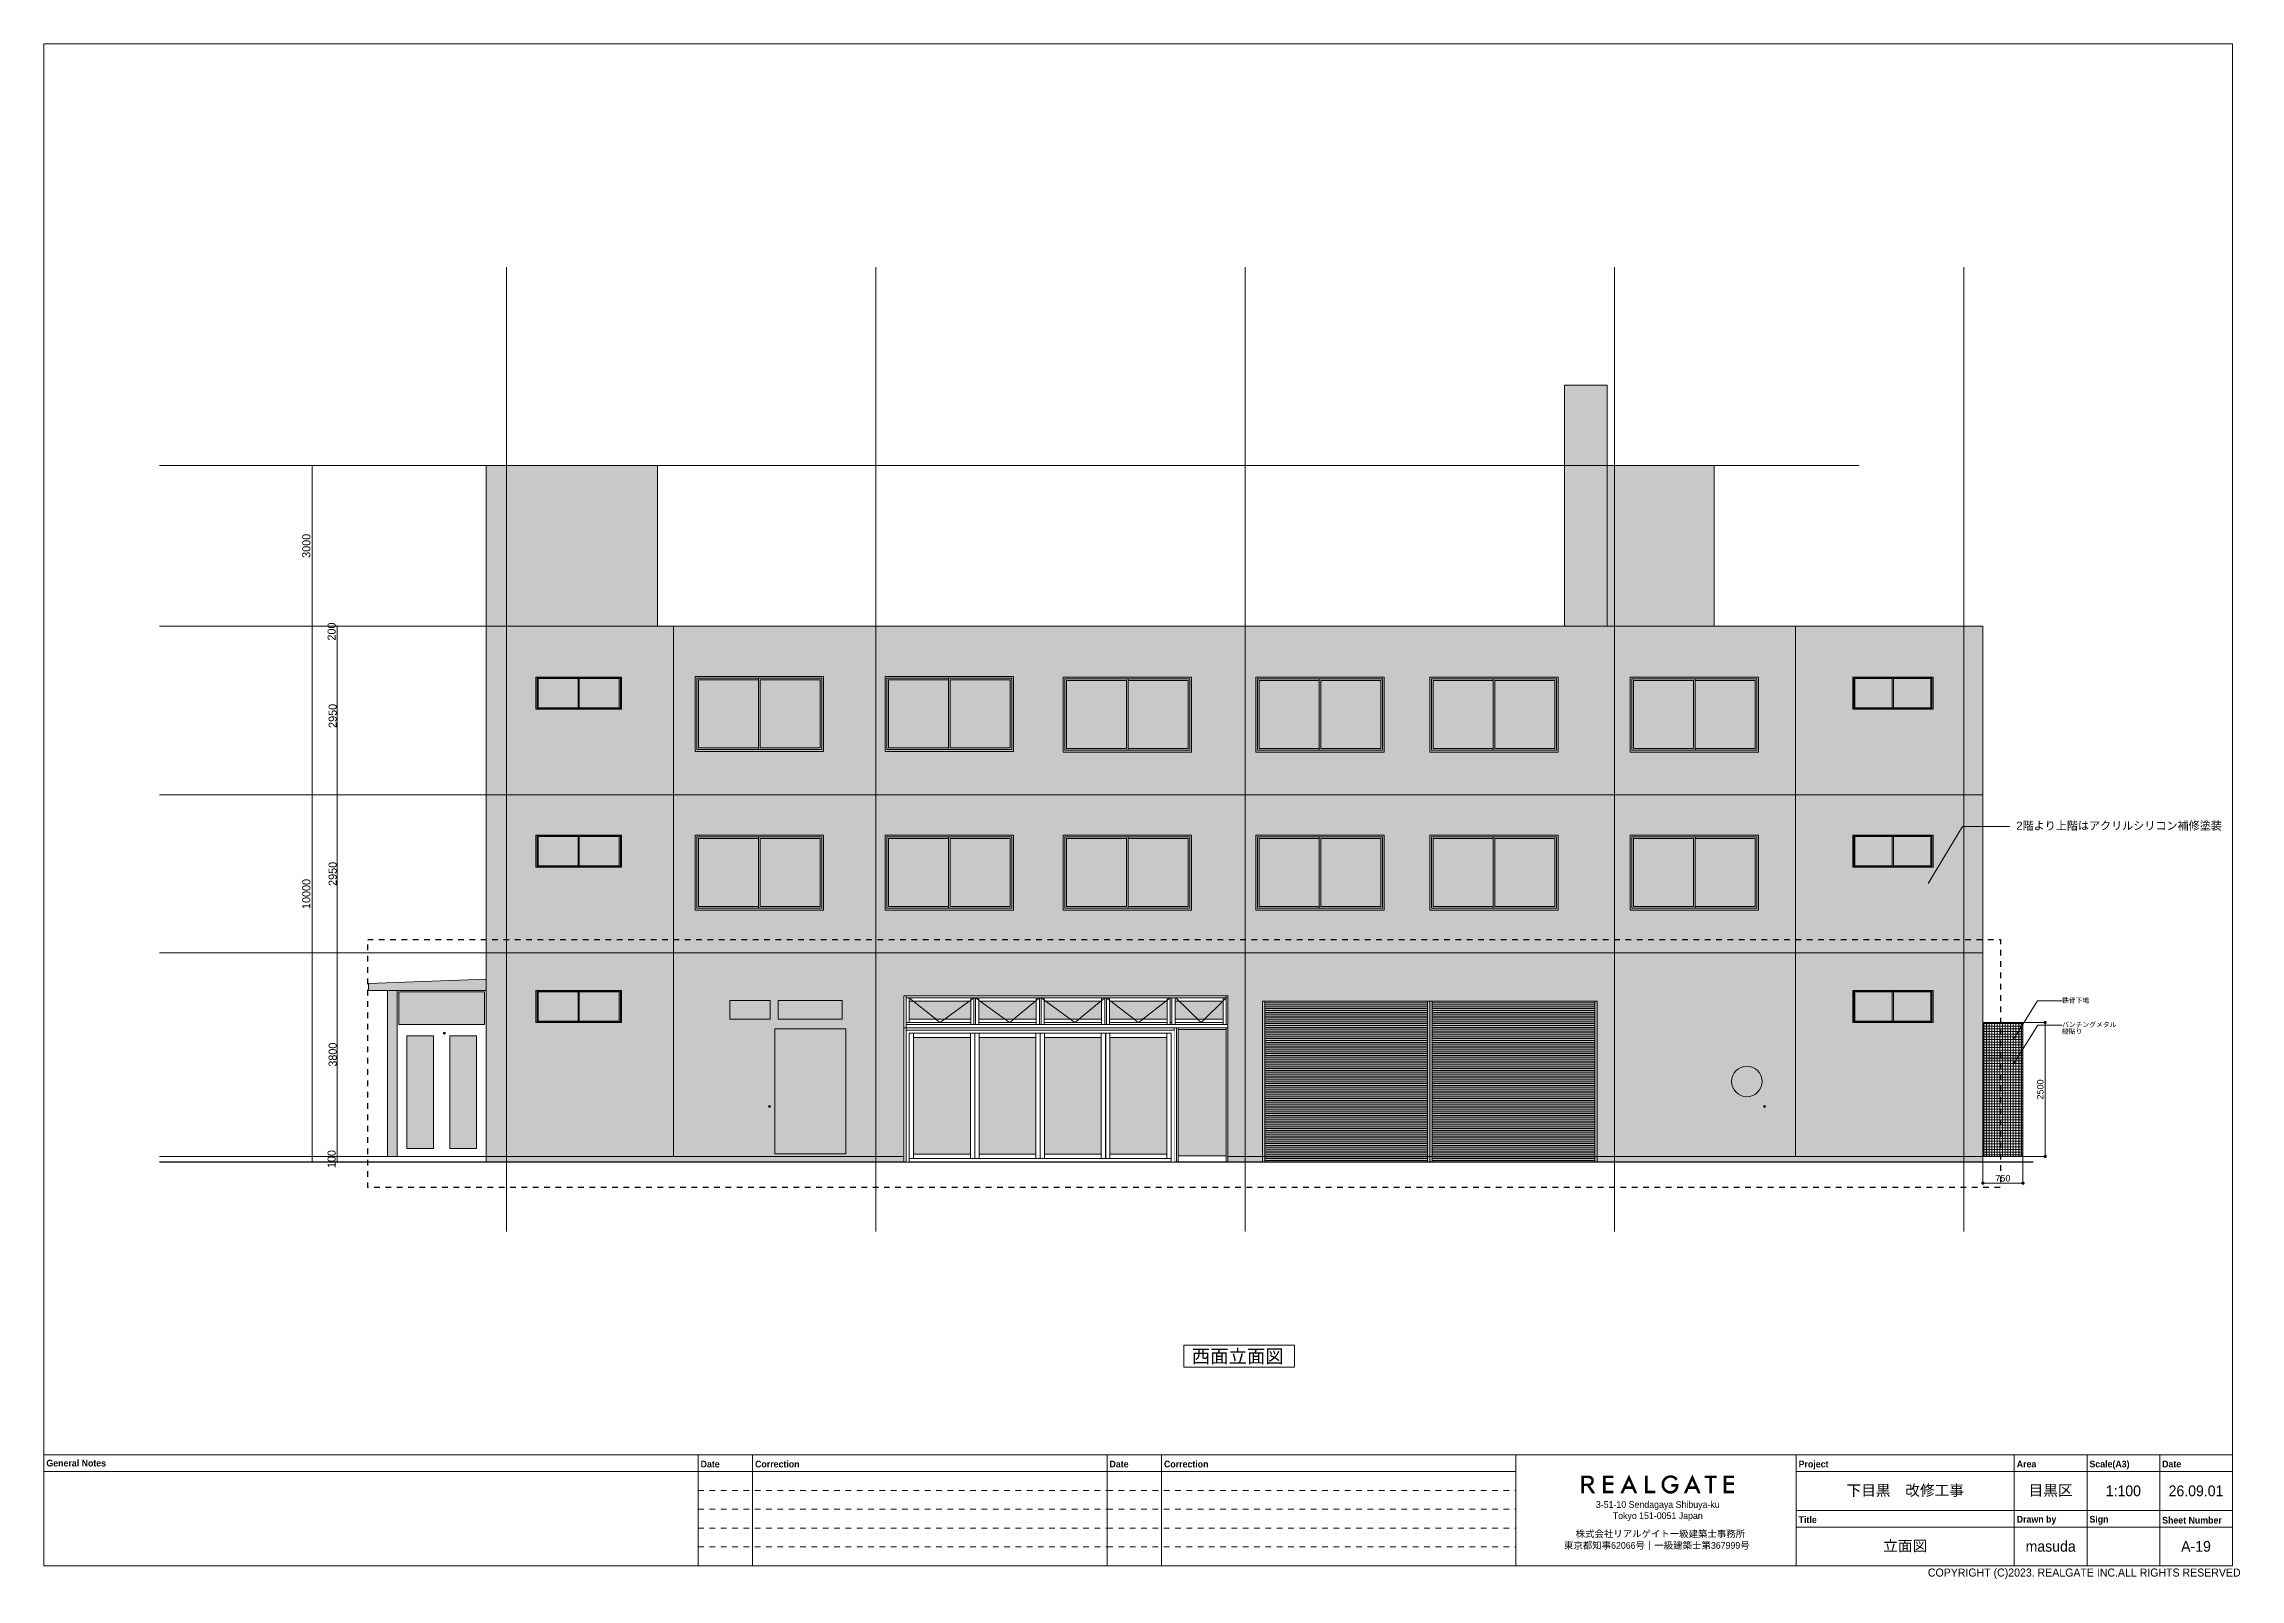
# Paper-space layout 'A-19' of a CAD drawing. Header units: millimetres. Extents: x -494 to 1809, y -144 to 1120.
# Drawn here: x -204.4 to 205.8, y -143.7 to 142.9 of the extents above.
# The model-space entities are those that its viewports show. They can reach past a viewport. Long polylines and large blocks are cut down to what shows.
import ezdxf

# ---------------------------------------------------------------- set-up
doc = ezdxf.new("R2010")
doc.units = ezdxf.units.MM
doc.header["$PDMODE"] = 1
doc.header["$PDSIZE"] = -2
for name, pattern in [('CENTER5', [3.375, 2.25, -0.375, 0.375, -0.375]), ('ラインタイプ-1', [2.116531, 1.058062, -1.058469]), ('ラインタイプ-6', [5.291531, 3.175, -1.058062, 0.352704, -0.705764]), ('短破線', [2.116125, 1.058062, -1.058062])]:
    doc.linetypes.add(name, pattern=pattern)
for name, color, linetype, lineweight in [('00_一般', 7, 'Continuous', 5), ('01_基準-寸法', 7, 'Continuous', 5), ('02_既存平面-内部建具・サッシ', 7, 'Continuous', 18), ('07_文字・記号', 7, 'Continuous', 9), ('_塗（壁） (2D)', 7, 'Continuous', 5), ('_平面図(既存部) (2D)', 7, 'Continuous', 5), ('_平面図（新設） (2D)', 7, 'Continuous', 5), ('_文字・記号 (2D)', 7, 'Continuous', 5), ('一般', 7, 'Continuous', 5), ('寸法', 7, 'Continuous', 5)]:
    doc.layers.add(name, color=color, linetype=linetype, lineweight=lineweight)
for name, color, linetype, lineweight, true_color in [('02_0.25', 1, 'Continuous', 25, 0xff0000), ('04_0.10', 7, 'Continuous', 9, 0x0099ff), ('06一点鎖線', 7, 'ラインタイプ-6', 9, 0x9999ff), ('08_ハッチ・色', 7, 'Continuous', 5, 0x888888)]:
    doc.layers.add(name, color=color, linetype=linetype, lineweight=lineweight, true_color=true_color)
doc.styles.add('__ _____', font='')
doc.styles.add('Helvetica', font='')
doc.styles.add('Hiragino Sans W3', font='', dxfattribs={"bigfont": 'Hiragino Sans W3'})
doc.styles.add('Yu Gothic UI Semilight', font='Yu Gothic UI Semilight.ttf')
doc.styles.add('ＭＳ Ｐゴシック', font='MS PGothic.ttf')
doc.styles.add('ＭＳ Ｐゴシック (bold)', font='')
doc.styles.get('__ _____').set_extended_font_data('?? ?????')
doc.styles.get('Helvetica').set_extended_font_data('Helvetica')
doc.styles.get('Hiragino Sans W3').set_extended_font_data('Hiragino Sans W3')
doc.styles.get('ＭＳ Ｐゴシック (bold)').set_extended_font_data('ＭＳ Ｐゴシック', bold=True)
doc.dimstyles.new('RGT', dxfattribs={"dimtxt": 161.781684, "dimasz": 0.999939, "dimexe": 0, "dimexo": 1, "dimgap": 0.5, "dimtad": 1, "dimdsep": 46, "dimtxsty": 'Hiragino Sans W3', "dimblk": 'DOT', "dimblk1": 'DOT', "dimblk2": 'DOT', "dimcen": 0, "dimazin": 0, "dimtfac": 1, "dimtix": 1, "dimtmove": 0, "dimatfit": 0, "dimldrblk": 'VW_FILLEDARROW', "dimfxl": 1, "dimfrac": 2, "dimtolj": 1, "dimarcsym": 0})
doc.dimstyles.new('RGT-2', dxfattribs={"dimtxt": 161.781684, "dimasz": 0.100769, "dimexe": 0, "dimexo": 1, "dimgap": 0.5, "dimtad": 1, "dimdsep": 46, "dimtxsty": 'Hiragino Sans W3', "dimblk": 'DOT', "dimblk1": 'DOT', "dimblk2": 'DOT', "dimcen": 0, "dimazin": 0, "dimtfac": 1, "dimtix": 1, "dimtmove": 0, "dimatfit": 0, "dimldrblk": 'VW_FILLEDARROW', "dimfxl": 1, "dimfrac": 2, "dimtolj": 1, "dimarcsym": 0})

psp = doc.layouts.new('A-19')

# ---------------------------------------------------------------- texts
at = {"layer": '07_文字・記号', "insert": (10.04, -100.88), "char_height": 2.513, "attachment_point": 1, "line_spacing_factor": 1.006498, "style": 'Yu Gothic UI Semilight'}
psp.add_mtext('西面立面図', dxfattribs=at)
at = {"layer": '一般', "char_height": 2.01, "attachment_point": 5, "line_spacing_factor": 0.99804, "style": 'ＭＳ Ｐゴシック'}
for s, insert in [('立面図', (143.29, -137.64)), ('A-19', (197.6, -137.64))]:
    psp.add_mtext(s, dxfattribs=dict(at, insert=insert))

msp = doc.modelspace()

# ---------------------------------------------------------------- blocks, each defined once
blk = doc.blocks.new('グループ-1157')
at = {"color": 255, "linetype": 'Continuous'}
blk.add_wipeout([(180.47, -125.61), (187.58, -125.61), (187.58, -128.94), (180.47, -128.94)], dxfattribs=at).dxf.layer = '02_0.25'
at = {"layer": '一般', "insert": (184.03, -127.28), "char_height": 2.01, "attachment_point": 5, "line_spacing_factor": 0.99804, "style": 'ＭＳ Ｐゴシック'}
blk.add_mtext('1:125', dxfattribs=at)
blk = doc.blocks.new('引出線付き注釈-19')
at = {"layer": '07_文字・記号'}
for p, q in [((0, 0), (-643, -1065)), ((885, 0), (0, 0))]:
    blk.add_line(p, q, dxfattribs=at)
at = {"layer": '07_文字・記号', "insert": (1004, 93), "char_height": 151.58, "width": 3938.3, "attachment_point": 1, "line_spacing_factor": 0.839781, "style": 'Helvetica'}
blk.add_mtext('2階より上階はアクリルシリコン補修塗装', dxfattribs=at)
blk = doc.blocks.new('グループ-3')
at = {"layer": '一般', "linetype": 'Continuous', "lineweight": 0, "true_color": 0x221814}
h = blk.add_hatch(color=250, dxfattribs=at)
h.paths.add_polyline_path([(84.4, -126.31), (84.44, -126.31), (84.5, -126.28), (84.57, -126.26), (84.63, -126.23), (84.69, -126.19), (84.74, -126.16), (84.8, -126.12), (84.85, -126.07), (84.89, -126.02), (84.92, -125.99), (84.94, -125.96), (84.98, -125.9), (85.01, -125.85), (85.04, -125.79), (85.06, -125.74), (85.08, -125.7), (85.09, -125.65), (85.1, -125.61), (85.11, -125.57), (85.11, -125.53), (85.11, -125.49), (85.11, -125.46), (85.11, -125.42), (85.12, -125.39), (85.12, -125.36), (85.11, -125.34), (85.11, -125.31), (85.11, -125.29), (85.11, -125.26), (85.1, -125.23), (85.1, -125.2), (85.09, -125.17), (85.09, -125.13), (85.08, -125.1), (85.07, -125.06), (85.06, -125.02), (85.04, -124.98), (85.02, -124.93), (84.99, -124.89), (84.96, -124.84), (84.92, -124.79), (84.88, -124.75), (84.83, -124.69), (84.8, -124.67), (84.78, -124.65), (84.72, -124.61), (84.66, -124.57), (84.6, -124.54), (84.54, -124.51), (84.48, -124.49), (84.43, -124.47), (84.37, -124.46), (84.31, -124.45), (84.26, -124.45), (84.21, -124.44), (84.16, -124.44), (84.12, -124.43), (84.08, -124.43), (84.04, -124.43), (84.01, -124.43), (83.98, -124.42), (83.95, -124.42), (83.93, -124.42), (83.91, -124.42), (83.89, -124.42), (83.88, -124.42), (83.87, -124.42), (83.87, -124.42), (83.86, -124.42), (83.86, -124.42), (83.86, -124.42), (83.86, -124.42), (83.86, -124.42), (83.85, -124.42), (83.84, -124.42), (83.84, -124.42), (83.83, -124.42), (83.82, -124.42), (83.81, -124.42), (83.79, -124.42), (83.78, -124.42), (83.76, -124.42), (83.75, -124.42), (83.73, -124.42), (83.71, -124.42), (83.68, -124.42), (83.66, -124.42), (83.64, -124.42), (83.61, -124.42), (83.59, -124.42), (83.56, -124.42), (83.54, -124.42), (83.51, -124.42), (83.28, -124.42), (82.8, -124.42), (82.8, -127.72), (83.29, -127.72), (83.29, -126.37), (83.88, -126.37), (84.8, -127.72), (85.4, -127.72)])
h.paths.add_polyline_path([(83.29, -125.94), (83.29, -124.89), (83.96, -124.89), (84.05, -124.89), (84.12, -124.9), (84.19, -124.91), (84.26, -124.92), (84.32, -124.94), (84.38, -124.96), (84.43, -124.99), (84.47, -125.02), (84.51, -125.05), (84.54, -125.09), (84.57, -125.13), (84.6, -125.18), (84.62, -125.23), (84.63, -125.28), (84.64, -125.34), (84.64, -125.4), (84.64, -125.47), (84.63, -125.53), (84.62, -125.58), (84.6, -125.63), (84.57, -125.68), (84.54, -125.73), (84.51, -125.77), (84.47, -125.8), (84.42, -125.83), (84.37, -125.86), (84.31, -125.88), (84.25, -125.9), (84.18, -125.92), (84.11, -125.93), (84.03, -125.93), (83.94, -125.94)])
for points in [[(88.78, -124.89), (87.32, -124.89), (87.32, -125.68), (88.74, -125.68), (88.74, -126.15), (87.32, -126.15), (87.32, -127.25), (88.78, -127.25), (88.78, -127.72), (86.83, -127.72), (86.83, -124.42), (88.78, -124.42)], [(95.16, -124.42), (95.16, -127.25), (96.6, -127.25), (96.6, -127.72), (94.67, -127.72), (94.67, -124.42)], [(99.6, -126), (100.94, -126), (100.94, -126.01), (100.94, -126.02), (100.94, -126.03), (100.94, -126.04), (100.94, -126.04), (100.94, -126.05), (100.94, -126.06), (100.94, -126.07), (100.94, -126.08), (100.94, -126.09), (100.94, -126.09), (100.94, -126.1), (100.94, -126.1), (100.94, -126.1), (100.94, -126.1), (100.94, -126.1), (100.94, -126.1), (100.94, -126.1), (100.94, -126.11), (100.94, -126.13), (100.94, -126.15), (100.94, -126.17), (100.93, -126.19), (100.93, -126.23), (100.93, -126.26), (100.93, -126.29), (100.93, -126.32), (100.93, -126.35), (100.92, -126.38), (100.92, -126.41), (100.92, -126.44), (100.92, -126.47), (100.91, -126.49), (100.91, -126.52), (100.9, -126.55), (100.9, -126.58), (100.89, -126.61), (100.88, -126.65), (100.87, -126.68), (100.86, -126.72), (100.85, -126.77), (100.84, -126.81), (100.81, -126.87), (100.79, -126.92), (100.76, -126.97), (100.73, -127.03), (100.7, -127.08), (100.67, -127.13), (100.64, -127.18), (100.6, -127.23), (100.57, -127.27), (100.53, -127.31), (100.42, -127.41), (100.32, -127.5), (100.22, -127.58), (100.12, -127.64), (100.03, -127.69), (99.94, -127.73), (99.85, -127.75), (99.76, -127.76), (99.67, -127.77), (99.59, -127.77), (99.5, -127.77), (99.42, -127.78), (99.34, -127.77), (99.25, -127.77), (99.17, -127.77), (99.09, -127.76), (99, -127.75), (98.91, -127.73), (98.82, -127.69), (98.72, -127.64), (98.62, -127.58), (98.52, -127.51), (98.41, -127.42), (98.29, -127.32), (98.25, -127.28), (98.21, -127.24), (98.12, -127.12), (98.03, -127.01), (97.96, -126.9), (97.9, -126.8), (97.86, -126.7), (97.82, -126.6), (97.8, -126.51), (97.79, -126.42), (97.78, -126.34), (97.78, -126.25), (97.78, -126.16), (97.78, -126.08), (97.78, -125.99), (97.78, -125.9), (97.78, -125.81), (97.79, -125.73), (97.8, -125.64), (97.82, -125.54), (97.86, -125.45), (97.91, -125.34), (97.97, -125.24), (98.04, -125.13), (98.12, -125.02), (98.22, -124.9), (98.26, -124.86), (98.3, -124.82), (98.4, -124.74), (98.49, -124.66), (98.58, -124.6), (98.66, -124.55), (98.74, -124.5), (98.82, -124.47), (98.89, -124.44), (98.96, -124.42), (99.02, -124.41), (99.09, -124.4), (99.14, -124.39), (99.2, -124.38), (99.25, -124.37), (99.29, -124.37), (99.33, -124.36), (99.37, -124.36), (99.4, -124.36), (99.43, -124.36), (99.46, -124.36), (99.49, -124.36), (99.52, -124.36), (99.54, -124.36), (99.56, -124.36), (99.58, -124.36), (99.6, -124.36), (99.62, -124.36), (99.64, -124.37), (99.66, -124.37), (99.69, -124.37), (99.72, -124.38), (99.75, -124.38), (99.78, -124.39), (99.82, -124.39), (99.86, -124.4), (99.9, -124.41), (99.94, -124.43), (99.98, -124.44), (100.03, -124.46), (100.08, -124.47), (100.13, -124.5), (100.17, -124.52), (100.21, -124.53), (100.26, -124.56), (100.31, -124.59), (100.35, -124.62), (100.39, -124.65), (100.43, -124.67), (100.46, -124.7), (100.49, -124.73), (100.52, -124.75), (100.55, -124.78), (100.58, -124.8), (100.6, -124.83), (100.63, -124.85), (100.65, -124.87), (100.67, -124.9), (100.7, -124.92), (100.72, -124.94), (100.74, -124.96), (100.76, -124.98), (100.77, -125), (100.78, -125.01), (100.79, -125.02), (100.79, -125.03), (100.79, -125.03), (100.79, -125.03), (100.79, -125.03), (100.79, -125.03), (100.78, -125.04), (100.78, -125.04), (100.78, -125.04), (100.77, -125.04), (100.77, -125.05), (100.76, -125.05), (100.76, -125.06), (100.75, -125.07), (100.74, -125.07), (100.74, -125.08), (100.73, -125.09), (100.72, -125.1), (100.71, -125.11), (100.69, -125.12), (100.68, -125.13), (100.67, -125.15), (100.66, -125.16), (100.64, -125.17), (100.63, -125.18), (100.62, -125.2), (100.6, -125.21), (100.59, -125.22), (100.58, -125.23), (100.57, -125.25), (100.55, -125.26), (100.54, -125.27), (100.53, -125.28), (100.52, -125.29), (100.52, -125.3), (100.51, -125.3), (100.5, -125.31), (100.49, -125.32), (100.49, -125.32), (100.48, -125.33), (100.48, -125.33), (100.47, -125.34), (100.47, -125.34), (100.46, -125.34), (100.46, -125.35), (100.46, -125.35), (100.45, -125.35), (100.45, -125.36), (100.45, -125.36), (100.45, -125.36), (100.45, -125.37), (100.45, -125.37), (100.45, -125.37), (100.45, -125.37), (100.44, -125.37), (100.43, -125.36), (100.42, -125.34), (100.41, -125.33), (100.4, -125.31), (100.38, -125.29), (100.36, -125.26), (100.34, -125.24), (100.32, -125.22), (100.3, -125.2), (100.29, -125.18), (100.27, -125.16), (100.25, -125.14), (100.23, -125.13), (100.21, -125.11), (100.19, -125.09), (100.17, -125.07), (100.14, -125.05), (100.11, -125.03), (100.08, -125.01), (100.04, -124.98), (100, -124.96), (99.96, -124.93), (99.92, -124.91), (99.88, -124.89), (99.84, -124.87), (99.79, -124.86), (99.75, -124.85), (99.7, -124.84), (99.65, -124.84), (99.6, -124.83), (99.55, -124.83), (99.5, -124.83), (99.45, -124.83), (99.39, -124.83), (99.33, -124.83), (99.28, -124.84), (99.22, -124.84), (99.15, -124.85), (99.09, -124.87), (99.02, -124.89), (98.95, -124.93), (98.88, -124.97), (98.8, -125.02), (98.72, -125.08), (98.64, -125.15), (98.61, -125.19), (98.57, -125.22), (98.51, -125.3), (98.45, -125.38), (98.4, -125.46), (98.36, -125.54), (98.32, -125.61), (98.3, -125.68), (98.28, -125.75), (98.27, -125.82), (98.27, -125.88), (98.27, -125.95), (98.27, -126.01), (98.27, -126.08), (98.27, -126.14), (98.27, -126.21), (98.27, -126.28), (98.28, -126.34), (98.29, -126.41), (98.3, -126.48), (98.33, -126.55), (98.37, -126.63), (98.42, -126.7), (98.47, -126.78), (98.54, -126.86), (98.61, -126.95), (98.65, -126.98), (98.69, -127.02), (98.77, -127.08), (98.84, -127.14), (98.92, -127.18), (98.99, -127.22), (99.05, -127.25), (99.12, -127.28), (99.18, -127.29), (99.23, -127.3), (99.29, -127.31), (99.34, -127.31), (99.39, -127.31), (99.44, -127.31), (99.49, -127.31), (99.53, -127.31), (99.58, -127.31), (99.62, -127.3), (99.66, -127.3), (99.71, -127.28), (99.76, -127.27), (99.81, -127.24), (99.87, -127.22), (99.92, -127.18), (99.98, -127.14), (100.05, -127.1), (100.08, -127.07), (100.12, -127.04), (100.16, -127), (100.19, -126.96), (100.22, -126.92), (100.25, -126.88), (100.28, -126.85), (100.3, -126.82), (100.31, -126.79), (100.33, -126.76), (100.34, -126.73), (100.35, -126.7), (100.36, -126.68), (100.37, -126.65), (100.38, -126.63), (100.38, -126.6), (100.39, -126.58), (100.39, -126.56), (100.4, -126.53), (100.4, -126.51), (100.41, -126.5), (100.41, -126.49), (100.41, -126.48), (100.41, -126.47), (100.41, -126.47), (100.4, -126.47), (100.4, -126.47), (100.4, -126.47), (100.39, -126.47), (100.39, -126.47), (100.38, -126.47), (100.37, -126.47), (100.37, -126.47), (100.36, -126.47), (100.35, -126.47), (100.34, -126.47), (100.33, -126.47), (100.31, -126.47), (100.3, -126.47), (100.28, -126.47), (100.26, -126.47), (100.24, -126.47), (100.22, -126.47), (100.2, -126.47), (100.17, -126.47), (100.15, -126.47), (100.13, -126.47), (100.1, -126.47), (100.08, -126.47), (100.05, -126.47), (100.03, -126.47), (100, -126.47), (99.98, -126.47), (99.95, -126.47), (99.93, -126.47), (99.9, -126.47), (99.88, -126.47), (99.85, -126.47), (99.83, -126.47), (99.81, -126.47), (99.78, -126.47), (99.76, -126.47), (99.74, -126.47), (99.72, -126.47), (99.71, -126.47), (99.69, -126.47), (99.67, -126.47), (99.66, -126.47), (99.64, -126.47), (99.63, -126.47), (99.62, -126.47), (99.61, -126.47), (99.6, -126.47), (99.6, -126.47)], [(107.19, -124.89), (107.19, -127.72), (106.7, -127.72), (106.7, -124.89), (105.8, -124.89), (105.8, -124.42), (108.09, -124.42), (108.09, -124.89)], [(111.32, -124.89), (109.86, -124.89), (109.86, -125.68), (111.28, -125.68), (111.28, -126.15), (109.86, -126.15), (109.86, -127.25), (111.32, -127.25), (111.32, -127.72), (109.37, -127.72), (109.37, -124.42), (111.32, -124.42)]]:
    blk.add_hatch(color=250, dxfattribs=at).paths.add_polyline_path(points)
h = blk.add_hatch(color=250, dxfattribs=at)
h.paths.add_polyline_path([(92.36, -126.92), (92.7, -127.72), (93.23, -127.72), (91.69, -124.21), (90.08, -127.72), (90.61, -127.72), (90.97, -126.92)])
h.paths.add_polyline_path([(92.16, -126.45), (91.17, -126.45), (91.68, -125.33)])
h = blk.add_hatch(color=250, dxfattribs=at)
h.paths.add_polyline_path([(104.2, -126.92), (104.54, -127.72), (105.08, -127.72), (103.53, -124.21), (101.93, -127.72), (102.45, -127.72), (102.81, -126.92)])
h.paths.add_polyline_path([(104, -126.45), (103.02, -126.45), (103.52, -125.33)])
blk = doc.blocks.new('グループ-4')
at = {"layer": '一般'}
blk.add_blockref('グループ-3', (0, 0), dxfattribs=at)
at = {"layer": '一般', "color": 7, "transparency": 33554687, "char_height": 1.2563, "line_spacing_factor": 0.99804, "style": 'ＭＳ Ｐゴシック'}
for s, insert, attachment_point in [('3-51-10 Sendagaya Shibuya-ku\\PTokyo 151-0051 Japan', (97.06, -131.05), 5), ('株式会社リアルゲイト一級建築士事務所', (81.72, -134.66), 1), ('東京都知事62066号｜一級建築士第367999号', (79.55, -136.83), 1)]:
    blk.add_mtext(s, dxfattribs=dict(at, insert=insert, attachment_point=attachment_point))
blk = doc.blocks.new('(横)図面枠')
at = {"layer": '一般', "color": 7, "linetype": 'Continuous', "lineweight": 5, "transparency": 33554687}
blk.add_line((-204.39, -120.54), (70.56, -120.54), dxfattribs=at)
at = {"layer": '一般', "color": 7, "linetype": 'Continuous', "lineweight": 13, "transparency": 33554687}
for p, q in [((-82.19, -120.54), (-82.19, -141.27)), ((-72.01, -120.54), (-72.01, -141.27)), ((-5.81, -120.54), (-5.81, -141.27)), ((4.37, -120.54), (4.37, -141.27)), ((70.56, -141.27), (70.56, -120.54)), ((122.92, -141.27), (122.92, -120.54)), ((163.66, -141.27), (163.66, -120.54)), ((177.24, -141.27), (177.24, -120.54)), ((190.82, -141.27), (190.82, -120.54)), ((-204.39, -123.65), (70.56, -123.65)), ((122.92, -123.65), (204.39, -123.65)), ((122.92, -130.91), (204.39, -130.91)), ((122.92, -134.02), (204.39, -134.02))]:
    blk.add_line(p, q, dxfattribs=at)
at = {"layer": '一般', "color": 7, "linetype": '短破線', "lineweight": 13, "transparency": 33554687}
for p, q in [((-82.19, -127.18), (-5.81, -127.18)), ((-82.19, -130.7), (-5.81, -130.7)), ((-5.81, -127.18), (70.56, -127.18)), ((-5.81, -130.7), (70.56, -130.7)), ((-82.19, -134.22), (-5.81, -134.22)), ((-5.81, -134.22), (70.56, -134.22)), ((-82.19, -137.75), (-5.81, -137.75)), ((-5.81, -137.75), (70.56, -137.75))]:
    blk.add_line(p, q, dxfattribs=at)
at = {"layer": '一般', "linetype": 'Continuous', "lineweight": 13, "flags": 128}
for points in [[(-204.39, 142.88), (204.39, 142.88), (204.39, -141.27), (-204.39, -141.27)], [(-204.39, -120.54), (204.39, -120.54), (204.39, -141.27), (-204.39, -141.27)]]:
    blk.add_lwpolyline(points, close=True, dxfattribs=at)
at = {"layer": '一般', "color": 7, "linetype": 'Continuous', "lineweight": 5, "transparency": 33554687}
for p in [(143.29, -127.28), (170.45, -127.28), (184.03, -127.28), (197.6, -127.28), (143.29, -137.64), (170.45, -137.64), (184.03, -137.64), (197.6, -137.64)]:
    blk.add_point(p, dxfattribs=at)
at = {"layer": '一般', "color": 7, "transparency": 33554687}
blk.add_blockref('グループ-4', (0, 0), dxfattribs=at)
at = {"layer": '一般', "color": 7, "transparency": 33554687, "line_spacing_factor": 1.014956, "style": 'ＭＳ Ｐゴシック (bold)'}
for s, insert, char_height, attachment_point in [(' General Notes', (-204.39, -122.1), 1.2563, 4), (' Date', (-82.19, -121.64), 1.256, 1), (' Correction', (-72.01, -121.64), 1.2563, 1), (' Date', (-5.81, -121.64), 1.256, 1), (' Correction', (4.37, -121.64), 1.2563, 1), (' Project', (122.92, -121.64), 1.256, 1), (' Area', (163.66, -121.63), 1.256, 1), (' Scale(A3)', (177.24, -121.63), 1.256, 1), (' Date', (190.82, -121.63), 1.256, 1), (' Title', (122.92, -132.03), 1.256, 1), (' Drawn by', (163.66, -131.94), 1.256, 1), (' Sign', (177.24, -131.94), 1.256, 1), (' Sheet Number', (190.82, -132.12), 1.2563, 1)]:
    blk.add_mtext(s, dxfattribs=dict(at, insert=insert, char_height=char_height, attachment_point=attachment_point))
at = {"layer": '一般', "line_spacing_factor": 0.99804, "style": 'ＭＳ Ｐゴシック'}
for s, insert, char_height, attachment_point in [('下目黒\u3000改修工事', (143.29, -127.28), 2.01, 5), ('目黒区', (170.45, -127.28), 2.01, 5), ('1:125', (184.03, -127.28), 2.01, 5), ('25.07.01', (197.6, -127.28), 2.01, 5), ('masuda', (170.45, -137.64), 2.01, 5), ('COPYRIGHT (C)2023. REALGATE INC.ALL RIGHTS RESERVED', (147.52, -141.77), 1.5076, 1)]:
    blk.add_mtext(s, dxfattribs=dict(at, insert=insert, char_height=char_height, attachment_point=attachment_point))
at = {"color": 255, "linetype": 'Continuous', "lineweight": 13}
blk.add_wipeout([(192.08, -128.94), (203.12, -128.94), (203.12, -125.61), (192.08, -125.61)], dxfattribs=at).dxf.layer = '一般'
at = {"layer": '一般', "insert": (197.6, -127.28), "char_height": 2.01, "attachment_point": 5, "line_spacing_factor": 0.99804, "style": 'ＭＳ Ｐゴシック'}
blk.add_mtext('26.09.01', dxfattribs=at)
blk = doc.blocks.new('塗（壁） (2D)')
at = {"layer": '04_0.10', "linetype": 'Continuous', "lineweight": 0}
for points in [[(-28036, -9582), (-27236, -9582), (-27236, -14082), (-28036, -14082)], [(-27236, -11082), (-25236, -11082), (-25236, -14082), (-27236, -14082)], [(-50377, -20752), (-48177, -20670), (-48177, -20882), (-50377, -20882)], [(-50017, -20882), (-49837, -20882), (-49837, -23982), (-50017, -23982)]]:
    blk.add_hatch(color=7, dxfattribs=at).paths.add_polyline_path(points)
at = {"layer": '04_0.10', "linetype": 'Continuous', "lineweight": 0, "transparency": 33554687}
for points in [[(-48177, -11082), (-44977, -11082), (-44977, -14082), (-48177, -14082)], [(-48177, -14082), (-44677, -14082), (-44677, -17232), (-48177, -17232)], [(-44677, -14082), (-23720, -14082), (-23720, -17232), (-44677, -17232)], [(-23720, -14082), (-20220, -14082), (-20220, -17232), (-23720, -17232)], [(-48177, -17232), (-44677, -17232), (-44677, -20182), (-48177, -20182)], [(-44677, -17232), (-23720, -17232), (-23720, -20182), (-44677, -20182)], [(-23720, -17232), (-20220, -17232), (-20220, -20182), (-23720, -20182)], [(-48177, -20182), (-44677, -20182), (-44677, -23982), (-48177, -23982)], [(-44677, -20182), (-23720, -20182), (-23720, -23982), (-44677, -23982)], [(-23720, -20182), (-20220, -20182), (-20220, -23982), (-23720, -23982)]]:
    blk.add_hatch(color=7, dxfattribs=at).paths.add_polyline_path(points)
at = {"layer": '04_0.10', "color": 251, "linetype": 'Continuous', "lineweight": 5, "flags": 128}
for points in [[(-28036, -9582), (-27236, -9582), (-27236, -14082), (-28036, -14082)], [(-48177, -11082), (-44977, -11082), (-44977, -14082), (-48177, -14082)], [(-27236, -11082), (-25236, -11082), (-25236, -14082), (-27236, -14082)], [(-48177, -14082), (-44677, -14082), (-44677, -17232), (-48177, -17232)], [(-44677, -14082), (-23720, -14082), (-23720, -17232), (-44677, -17232)], [(-23720, -14082), (-20220, -14082), (-20220, -17232), (-23720, -17232)], [(-48177, -17232), (-44677, -17232), (-44677, -20182), (-48177, -20182)], [(-44677, -17232), (-23720, -17232), (-23720, -20182), (-44677, -20182)], [(-23720, -17232), (-20220, -17232), (-20220, -20182), (-23720, -20182)], [(-48177, -20182), (-44677, -20182), (-44677, -23982), (-48177, -23982)], [(-44677, -20182), (-23720, -20182), (-23720, -23982), (-44677, -23982)], [(-23720, -20182), (-20220, -20182), (-20220, -23982), (-23720, -23982)], [(-50377, -20752), (-48177, -20670), (-48177, -20882), (-50377, -20882)], [(-50017, -20882), (-49837, -20882), (-49837, -23982), (-50017, -23982)]]:
    blk.add_lwpolyline(points, close=True, dxfattribs=at)
blk = doc.blocks.new('グループ-149')
at = {"layer": '04_0.10', "linetype": 'Continuous', "lineweight": 0, "true_color": 0xdddddd}
blk.add_hatch(color=254, dxfattribs=at).paths.add_polyline_path([(-26810, -17982), (-24410, -17982), (-24410, -19382), (-26810, -19382)])
at = {"layer": '04_0.10', "linetype": 'Continuous', "lineweight": 0, "true_color": 0xe6ffe6}
for points in [[(-26744, -18046), (-25626, -18046), (-25626, -19319), (-26744, -19319)], [(-25593, -18046), (-24475, -18046), (-24475, -19319), (-25593, -19319)]]:
    blk.add_hatch(color=7, dxfattribs=at).paths.add_polyline_path(points)
at = {"layer": '04_0.10', "color": 251}
for p, q in [((-26810, -17982), (-26810, -19382)), ((-26777, -18014), (-26777, -19350)), ((-24442, -18014), (-26777, -18014)), ((-25593, -19350), (-25593, -18014)), ((-24442, -18014), (-24442, -19350)), ((-24442, -19350), (-26777, -19350))]:
    blk.add_line(p, q, dxfattribs=at)
at = {"layer": '04_0.10', "color": 251, "flags": 128}
for points in [[(-26810, -17982), (-24410, -17982), (-24410, -19382), (-26810, -19382)], [(-26744, -18046), (-25626, -18046), (-25626, -19319), (-26744, -19319)], [(-25593, -18046), (-24475, -18046), (-24475, -19319), (-25593, -19319)]]:
    blk.add_lwpolyline(points, close=True, dxfattribs=at)
blk = doc.blocks.new('グループ-150')
at = {"layer": '04_0.10', "linetype": 'Continuous', "lineweight": 0, "true_color": 0xdddddd}
blk.add_hatch(color=254, dxfattribs=at).paths.add_polyline_path([(-26810, -15032), (-24410, -15032), (-24410, -16432), (-26810, -16432)])
at = {"layer": '04_0.10', "linetype": 'Continuous', "lineweight": 0, "true_color": 0xe6ffe6}
for points in [[(-26744, -15096), (-25626, -15096), (-25626, -16369), (-26744, -16369)], [(-25593, -15096), (-24475, -15096), (-24475, -16369), (-25593, -16369)]]:
    blk.add_hatch(color=7, dxfattribs=at).paths.add_polyline_path(points)
at = {"layer": '04_0.10', "color": 251}
for p, q in [((-26810, -15032), (-26810, -16432)), ((-26777, -15064), (-26777, -16400)), ((-24442, -15064), (-26777, -15064)), ((-25593, -16400), (-25593, -15064)), ((-24442, -15064), (-24442, -16400)), ((-24442, -16400), (-26777, -16400))]:
    blk.add_line(p, q, dxfattribs=at)
at = {"layer": '04_0.10', "color": 251, "flags": 128}
for points in [[(-26810, -15032), (-24410, -15032), (-24410, -16432), (-26810, -16432)], [(-26744, -15096), (-25626, -15096), (-25626, -16369), (-26744, -16369)], [(-25593, -15096), (-24475, -15096), (-24475, -16369), (-25593, -16369)]]:
    blk.add_lwpolyline(points, close=True, dxfattribs=at)
blk = doc.blocks.new('グループ-151')
at = {"layer": '04_0.10', "linetype": 'Continuous', "lineweight": 0, "true_color": 0xdddddd}
blk.add_hatch(color=254, dxfattribs=at).paths.add_polyline_path([(-30550, -17982), (-28150, -17982), (-28150, -19382), (-30550, -19382)])
at = {"layer": '04_0.10', "linetype": 'Continuous', "lineweight": 0, "true_color": 0xe6ffe6}
for points in [[(-30484, -18046), (-29366, -18046), (-29366, -19319), (-30484, -19319)], [(-29333, -18046), (-28215, -18046), (-28215, -19319), (-29333, -19319)]]:
    blk.add_hatch(color=7, dxfattribs=at).paths.add_polyline_path(points)
at = {"layer": '04_0.10', "color": 251}
for p, q in [((-30517, -18014), (-30517, -19350)), ((-30517, -18014), (-28182, -18014)), ((-29366, -19350), (-29366, -18014)), ((-28182, -18014), (-28182, -19350)), ((-28150, -17982), (-28150, -19382)), ((-30517, -19350), (-28182, -19350))]:
    blk.add_line(p, q, dxfattribs=at)
at = {"layer": '04_0.10', "color": 251, "flags": 128}
for points in [[(-30550, -17982), (-28150, -17982), (-28150, -19382), (-30550, -19382)], [(-30484, -18046), (-29366, -18046), (-29366, -19319), (-30484, -19319)], [(-29333, -18046), (-28215, -18046), (-28215, -19319), (-29333, -19319)]]:
    blk.add_lwpolyline(points, close=True, dxfattribs=at)
blk = doc.blocks.new('グループ-152')
at = {"layer": '04_0.10', "linetype": 'Continuous', "lineweight": 0, "true_color": 0xdddddd}
blk.add_hatch(color=254, dxfattribs=at).paths.add_polyline_path([(-30550, -15032), (-28150, -15032), (-28150, -16432), (-30550, -16432)])
at = {"layer": '04_0.10', "linetype": 'Continuous', "lineweight": 0, "true_color": 0xe6ffe6}
for points in [[(-30484, -15096), (-29366, -15096), (-29366, -16369), (-30484, -16369)], [(-29333, -15096), (-28215, -15096), (-28215, -16369), (-29333, -16369)]]:
    blk.add_hatch(color=7, dxfattribs=at).paths.add_polyline_path(points)
at = {"layer": '04_0.10', "color": 251}
for p, q in [((-30517, -15064), (-30517, -16400)), ((-30517, -15064), (-28182, -15064)), ((-29366, -16400), (-29366, -15064)), ((-28182, -15064), (-28182, -16400)), ((-28150, -15032), (-28150, -16432)), ((-30517, -16400), (-28182, -16400))]:
    blk.add_line(p, q, dxfattribs=at)
at = {"layer": '04_0.10', "color": 251, "flags": 128}
for points in [[(-30550, -15032), (-28150, -15032), (-28150, -16432), (-30550, -16432)], [(-30484, -15096), (-29366, -15096), (-29366, -16369), (-30484, -16369)], [(-29333, -15096), (-28215, -15096), (-28215, -16369), (-29333, -16369)]]:
    blk.add_lwpolyline(points, close=True, dxfattribs=at)
blk = doc.blocks.new('グループ-153')
at = {"layer": '04_0.10', "linetype": 'Continuous', "lineweight": 0, "true_color": 0xdddddd}
blk.add_hatch(color=254, dxfattribs=at).paths.add_polyline_path([(-33800, -17982), (-31400, -17982), (-31400, -19382), (-33800, -19382)])
at = {"layer": '04_0.10', "linetype": 'Continuous', "lineweight": 0, "true_color": 0xe6ffe6}
for points in [[(-33734, -18046), (-32616, -18046), (-32616, -19319), (-33734, -19319)], [(-32583, -18046), (-31465, -18046), (-31465, -19319), (-32583, -19319)]]:
    blk.add_hatch(color=7, dxfattribs=at).paths.add_polyline_path(points)
at = {"layer": '04_0.10', "color": 251}
for p, q in [((-33767, -18014), (-33767, -19350)), ((-33767, -18014), (-31432, -18014)), ((-32616, -19350), (-32616, -18014)), ((-31432, -18014), (-31432, -19350)), ((-31400, -17982), (-31400, -19382)), ((-33767, -19350), (-31432, -19350))]:
    blk.add_line(p, q, dxfattribs=at)
at = {"layer": '04_0.10', "color": 251, "flags": 128}
for points in [[(-33800, -17982), (-31400, -17982), (-31400, -19382), (-33800, -19382)], [(-33734, -18046), (-32616, -18046), (-32616, -19319), (-33734, -19319)], [(-32583, -18046), (-31465, -18046), (-31465, -19319), (-32583, -19319)]]:
    blk.add_lwpolyline(points, close=True, dxfattribs=at)
blk = doc.blocks.new('グループ-154')
at = {"layer": '04_0.10', "linetype": 'Continuous', "lineweight": 0, "true_color": 0xdddddd}
blk.add_hatch(color=254, dxfattribs=at).paths.add_polyline_path([(-33800, -15032), (-31400, -15032), (-31400, -16432), (-33800, -16432)])
at = {"layer": '04_0.10', "linetype": 'Continuous', "lineweight": 0, "true_color": 0xe6ffe6}
for points in [[(-33734, -15096), (-32616, -15096), (-32616, -16369), (-33734, -16369)], [(-32583, -15096), (-31465, -15096), (-31465, -16369), (-32583, -16369)]]:
    blk.add_hatch(color=7, dxfattribs=at).paths.add_polyline_path(points)
at = {"layer": '04_0.10', "color": 251}
for p, q in [((-33767, -15064), (-33767, -16400)), ((-33767, -15064), (-31432, -15064)), ((-32616, -16400), (-32616, -15064)), ((-31432, -15064), (-31432, -16400)), ((-31400, -15032), (-31400, -16432)), ((-33767, -16400), (-31432, -16400))]:
    blk.add_line(p, q, dxfattribs=at)
at = {"layer": '04_0.10', "color": 251, "flags": 128}
for points in [[(-33800, -15032), (-31400, -15032), (-31400, -16432), (-33800, -16432)], [(-33734, -15096), (-32616, -15096), (-32616, -16369), (-33734, -16369)], [(-32583, -15096), (-31465, -15096), (-31465, -16369), (-32583, -16369)]]:
    blk.add_lwpolyline(points, close=True, dxfattribs=at)
blk = doc.blocks.new('グループ-155')
at = {"layer": '04_0.10', "linetype": 'Continuous', "lineweight": 0, "true_color": 0xdddddd}
blk.add_hatch(color=254, dxfattribs=at).paths.add_polyline_path([(-37400, -17982), (-35000, -17982), (-35000, -19382), (-37400, -19382)])
at = {"layer": '04_0.10', "linetype": 'Continuous', "lineweight": 0, "true_color": 0xe6ffe6}
for points in [[(-37334, -18046), (-36216, -18046), (-36216, -19319), (-37334, -19319)], [(-36183, -18046), (-35065, -18046), (-35065, -19319), (-36183, -19319)]]:
    blk.add_hatch(color=7, dxfattribs=at).paths.add_polyline_path(points)
at = {"layer": '04_0.10', "color": 251}
for p, q in [((-37400, -17982), (-37400, -19382)), ((-37367, -18014), (-37367, -19350)), ((-35032, -18014), (-37367, -18014)), ((-36183, -19350), (-36183, -18014)), ((-35032, -18014), (-35032, -19350)), ((-35032, -19350), (-37367, -19350))]:
    blk.add_line(p, q, dxfattribs=at)
at = {"layer": '04_0.10', "color": 251, "flags": 128}
for points in [[(-37400, -17982), (-35000, -17982), (-35000, -19382), (-37400, -19382)], [(-37334, -18046), (-36216, -18046), (-36216, -19319), (-37334, -19319)], [(-36183, -18046), (-35065, -18046), (-35065, -19319), (-36183, -19319)]]:
    blk.add_lwpolyline(points, close=True, dxfattribs=at)
blk = doc.blocks.new('グループ-156')
at = {"layer": '04_0.10', "linetype": 'Continuous', "lineweight": 0, "true_color": 0xdddddd}
blk.add_hatch(color=254, dxfattribs=at).paths.add_polyline_path([(-37400, -15032), (-35000, -15032), (-35000, -16432), (-37400, -16432)])
at = {"layer": '04_0.10', "linetype": 'Continuous', "lineweight": 0, "true_color": 0xe6ffe6}
for points in [[(-37334, -15096), (-36216, -15096), (-36216, -16369), (-37334, -16369)], [(-36183, -15096), (-35065, -15096), (-35065, -16369), (-36183, -16369)]]:
    blk.add_hatch(color=7, dxfattribs=at).paths.add_polyline_path(points)
at = {"layer": '04_0.10', "color": 251}
for p, q in [((-37400, -15032), (-37400, -16432)), ((-37367, -15064), (-37367, -16400)), ((-35032, -15064), (-37367, -15064)), ((-36183, -16400), (-36183, -15064)), ((-35032, -15064), (-35032, -16400)), ((-35032, -16400), (-37367, -16400))]:
    blk.add_line(p, q, dxfattribs=at)
at = {"layer": '04_0.10', "color": 251, "flags": 128}
for points in [[(-37400, -15032), (-35000, -15032), (-35000, -16432), (-37400, -16432)], [(-37334, -15096), (-36216, -15096), (-36216, -16369), (-37334, -16369)], [(-36183, -15096), (-35065, -15096), (-35065, -16369), (-36183, -16369)]]:
    blk.add_lwpolyline(points, close=True, dxfattribs=at)
blk = doc.blocks.new('グループ-157')
at = {"layer": '04_0.10', "linetype": 'Continuous', "lineweight": 0, "true_color": 0xdddddd}
blk.add_hatch(color=254, dxfattribs=at).paths.add_polyline_path([(-40725, -17982), (-38325, -17982), (-38325, -19382), (-40725, -19382)])
at = {"layer": '04_0.10', "linetype": 'Continuous', "lineweight": 0, "true_color": 0xe6ffe6}
for points in [[(-40659, -18046), (-39541, -18046), (-39541, -19319), (-40659, -19319)], [(-39508, -18046), (-38390, -18046), (-38390, -19319), (-39508, -19319)]]:
    blk.add_hatch(color=7, dxfattribs=at).paths.add_polyline_path(points)
at = {"layer": '04_0.10', "color": 251}
for p, q in [((-40692, -18014), (-40692, -19350)), ((-40692, -18014), (-38357, -18014)), ((-39541, -19350), (-39541, -18014)), ((-38357, -18014), (-38357, -19350)), ((-38325, -17982), (-38325, -19382)), ((-40692, -19350), (-38357, -19350))]:
    blk.add_line(p, q, dxfattribs=at)
at = {"layer": '04_0.10', "color": 251, "flags": 128}
for points in [[(-40725, -17982), (-38325, -17982), (-38325, -19382), (-40725, -19382)], [(-40659, -18046), (-39541, -18046), (-39541, -19319), (-40659, -19319)], [(-39508, -18046), (-38390, -18046), (-38390, -19319), (-39508, -19319)]]:
    blk.add_lwpolyline(points, close=True, dxfattribs=at)
blk = doc.blocks.new('グループ-158')
at = {"layer": '04_0.10', "linetype": 'Continuous', "lineweight": 0, "true_color": 0xdddddd}
blk.add_hatch(color=254, dxfattribs=at).paths.add_polyline_path([(-40725, -15019), (-38325, -15019), (-38325, -16419), (-40725, -16419)])
at = {"layer": '04_0.10', "linetype": 'Continuous', "lineweight": 0, "true_color": 0xe6ffe6}
for points in [[(-40659, -15082), (-39541, -15082), (-39541, -16355), (-40659, -16355)], [(-39508, -15082), (-38390, -15082), (-38390, -16355), (-39508, -16355)]]:
    blk.add_hatch(color=7, dxfattribs=at).paths.add_polyline_path(points)
at = {"layer": '04_0.10', "color": 251}
for p, q in [((-40692, -15050), (-40692, -16387)), ((-40692, -15050), (-38357, -15050)), ((-39541, -16387), (-39541, -15050)), ((-38357, -15050), (-38357, -16387)), ((-38325, -15019), (-38325, -16419)), ((-40692, -16387), (-38357, -16387))]:
    blk.add_line(p, q, dxfattribs=at)
at = {"layer": '04_0.10', "color": 251, "flags": 128}
for points in [[(-40725, -15019), (-38325, -15019), (-38325, -16419), (-40725, -16419)], [(-40659, -15082), (-39541, -15082), (-39541, -16355), (-40659, -16355)], [(-39508, -15082), (-38390, -15082), (-38390, -16355), (-39508, -16355)]]:
    blk.add_lwpolyline(points, close=True, dxfattribs=at)
blk = doc.blocks.new('グループ-159')
at = {"layer": '04_0.10', "linetype": 'Continuous', "lineweight": 0, "true_color": 0xdddddd}
blk.add_hatch(color=254, dxfattribs=at).paths.add_polyline_path([(-44275, -17982), (-41875, -17982), (-41875, -19382), (-44275, -19382)])
at = {"layer": '04_0.10', "linetype": 'Continuous', "lineweight": 0, "true_color": 0xe6ffe6}
for points in [[(-44209, -18046), (-43091, -18046), (-43091, -19319), (-44209, -19319)], [(-43058, -18046), (-41940, -18046), (-41940, -19319), (-43058, -19319)]]:
    blk.add_hatch(color=7, dxfattribs=at).paths.add_polyline_path(points)
at = {"layer": '04_0.10', "color": 251}
for p, q in [((-44242, -18014), (-44242, -19350)), ((-44242, -18014), (-41907, -18014)), ((-43091, -19350), (-43091, -18014)), ((-41907, -18014), (-41907, -19350)), ((-41875, -17982), (-41875, -19382)), ((-44242, -19350), (-41907, -19350))]:
    blk.add_line(p, q, dxfattribs=at)
at = {"layer": '04_0.10', "color": 251, "flags": 128}
for points in [[(-44275, -17982), (-41875, -17982), (-41875, -19382), (-44275, -19382)], [(-44209, -18046), (-43091, -18046), (-43091, -19319), (-44209, -19319)], [(-43058, -18046), (-41940, -18046), (-41940, -19319), (-43058, -19319)]]:
    blk.add_lwpolyline(points, close=True, dxfattribs=at)
blk = doc.blocks.new('グループ-160')
at = {"layer": '04_0.10', "linetype": 'Continuous', "lineweight": 0, "true_color": 0xdddddd}
blk.add_hatch(color=254, dxfattribs=at).paths.add_polyline_path([(-44275, -15019), (-41875, -15019), (-41875, -16419), (-44275, -16419)])
at = {"layer": '04_0.10', "linetype": 'Continuous', "lineweight": 0, "true_color": 0xe6ffe6}
for points in [[(-44209, -15082), (-43091, -15082), (-43091, -16355), (-44209, -16355)], [(-43058, -15082), (-41940, -15082), (-41940, -16355), (-43058, -16355)]]:
    blk.add_hatch(color=7, dxfattribs=at).paths.add_polyline_path(points)
at = {"layer": '04_0.10', "color": 251}
for p, q in [((-44242, -15050), (-44242, -16387)), ((-44242, -15050), (-41907, -15050)), ((-43091, -16387), (-43091, -15050)), ((-41907, -15050), (-41907, -16387)), ((-41875, -15019), (-41875, -16419)), ((-44242, -16387), (-41907, -16387))]:
    blk.add_line(p, q, dxfattribs=at)
at = {"layer": '04_0.10', "color": 251, "flags": 128}
for points in [[(-44275, -15019), (-41875, -15019), (-41875, -16419), (-44275, -16419)], [(-44209, -15082), (-43091, -15082), (-43091, -16355), (-44209, -16355)], [(-43058, -15082), (-41940, -15082), (-41940, -16355), (-43058, -16355)]]:
    blk.add_lwpolyline(points, close=True, dxfattribs=at)
blk = doc.blocks.new('グループ-161')
at = {"layer": '04_0.10', "linetype": 'Continuous', "lineweight": 0, "true_color": 0xdddddd}
blk.add_hatch(color=254, dxfattribs=at).paths.add_polyline_path([(-22650, -15032), (-21150, -15032), (-21150, -15632), (-22650, -15632)])
at = {"layer": '04_0.10', "linetype": 'Continuous', "lineweight": 0, "true_color": 0xe6ffe6}
for points in [[(-22609, -15060), (-21910, -15060), (-21910, -15605), (-22609, -15605)], [(-21889, -15060), (-21190, -15060), (-21190, -15605), (-21889, -15605)]]:
    blk.add_hatch(color=7, dxfattribs=at).paths.add_polyline_path(points)
at = {"layer": '04_0.10', "color": 251}
for p, q in [((-22650, -15032), (-22650, -15632)), ((-22629, -15046), (-22629, -15619)), ((-21170, -15046), (-22629, -15046)), ((-21889, -15619), (-21889, -15046)), ((-21170, -15046), (-21170, -15619)), ((-21170, -15619), (-22629, -15619))]:
    blk.add_line(p, q, dxfattribs=at)
at = {"layer": '04_0.10', "color": 251, "flags": 128}
for points in [[(-22650, -15032), (-21150, -15032), (-21150, -15632), (-22650, -15632)], [(-22609, -15060), (-21910, -15060), (-21910, -15605), (-22609, -15605)], [(-21889, -15060), (-21190, -15060), (-21190, -15605), (-21889, -15605)]]:
    blk.add_lwpolyline(points, close=True, dxfattribs=at)
blk = doc.blocks.new('グループ-162')
at = {"layer": '04_0.10', "linetype": 'Continuous', "lineweight": 0, "true_color": 0xdddddd}
blk.add_hatch(color=254, dxfattribs=at).paths.add_polyline_path([(-22650, -17982), (-21150, -17982), (-21150, -18582), (-22650, -18582)])
at = {"layer": '04_0.10', "linetype": 'Continuous', "lineweight": 0, "true_color": 0xe6ffe6}
for points in [[(-22609, -18010), (-21910, -18010), (-21910, -18555), (-22609, -18555)], [(-21889, -18010), (-21190, -18010), (-21190, -18555), (-21889, -18555)]]:
    blk.add_hatch(color=7, dxfattribs=at).paths.add_polyline_path(points)
at = {"layer": '04_0.10', "color": 251}
for p, q in [((-22650, -17982), (-22650, -18582)), ((-22629, -17996), (-22629, -18569)), ((-21170, -17996), (-22629, -17996)), ((-21889, -18569), (-21889, -17996)), ((-21170, -17996), (-21170, -18569)), ((-21170, -18569), (-22629, -18569))]:
    blk.add_line(p, q, dxfattribs=at)
at = {"layer": '04_0.10', "color": 251, "flags": 128}
for points in [[(-22650, -17982), (-21150, -17982), (-21150, -18582), (-22650, -18582)], [(-22609, -18010), (-21910, -18010), (-21910, -18555), (-22609, -18555)], [(-21889, -18010), (-21190, -18010), (-21190, -18555), (-21889, -18555)]]:
    blk.add_lwpolyline(points, close=True, dxfattribs=at)
blk = doc.blocks.new('グループ-163')
at = {"layer": '04_0.10', "linetype": 'Continuous', "lineweight": 0, "true_color": 0xdddddd}
blk.add_hatch(color=254, dxfattribs=at).paths.add_polyline_path([(-22650, -20882), (-21150, -20882), (-21150, -21482), (-22650, -21482)])
at = {"layer": '04_0.10', "linetype": 'Continuous', "lineweight": 0, "true_color": 0xe6ffe6}
for points in [[(-22609, -20910), (-21910, -20910), (-21910, -21455), (-22609, -21455)], [(-21889, -20910), (-21190, -20910), (-21190, -21455), (-21889, -21455)]]:
    blk.add_hatch(color=7, dxfattribs=at).paths.add_polyline_path(points)
at = {"layer": '04_0.10', "color": 251}
for p, q in [((-22650, -20882), (-22650, -21482)), ((-22629, -20896), (-22629, -21469)), ((-21170, -20896), (-22629, -20896)), ((-21889, -21469), (-21889, -20896)), ((-21170, -20896), (-21170, -21469)), ((-21170, -21469), (-22629, -21469))]:
    blk.add_line(p, q, dxfattribs=at)
at = {"layer": '04_0.10', "color": 251, "flags": 128}
for points in [[(-22650, -20882), (-21150, -20882), (-21150, -21482), (-22650, -21482)], [(-22609, -20910), (-21910, -20910), (-21910, -21455), (-22609, -21455)], [(-21889, -20910), (-21190, -20910), (-21190, -21455), (-21889, -21455)]]:
    blk.add_lwpolyline(points, close=True, dxfattribs=at)
blk = doc.blocks.new('グループ-164')
at = {"layer": '04_0.10', "linetype": 'Continuous', "lineweight": 0, "true_color": 0xdddddd}
blk.add_hatch(color=254, dxfattribs=at).paths.add_polyline_path([(-47247, -15032), (-45647, -15032), (-45647, -15632), (-47247, -15632)])
at = {"layer": '04_0.10', "linetype": 'Continuous', "lineweight": 0, "true_color": 0xe6ffe6}
for points in [[(-47203, -15060), (-46458, -15060), (-46458, -15605), (-47203, -15605)], [(-46436, -15060), (-45690, -15060), (-45690, -15605), (-46436, -15605)]]:
    blk.add_hatch(color=7, dxfattribs=at).paths.add_polyline_path(points)
at = {"layer": '04_0.10', "color": 251}
for p, q in [((-47247, -15032), (-47247, -15632)), ((-47225, -15046), (-47225, -15619)), ((-45669, -15046), (-47225, -15046)), ((-46436, -15619), (-46436, -15046)), ((-45669, -15046), (-45669, -15619)), ((-45669, -15619), (-47225, -15619))]:
    blk.add_line(p, q, dxfattribs=at)
at = {"layer": '04_0.10', "color": 251, "flags": 128}
for points in [[(-47247, -15032), (-45647, -15032), (-45647, -15632), (-47247, -15632)], [(-47203, -15060), (-46458, -15060), (-46458, -15605), (-47203, -15605)], [(-46436, -15060), (-45690, -15060), (-45690, -15605), (-46436, -15605)]]:
    blk.add_lwpolyline(points, close=True, dxfattribs=at)
blk = doc.blocks.new('グループ-165')
at = {"layer": '04_0.10', "linetype": 'Continuous', "lineweight": 0, "true_color": 0xdddddd}
blk.add_hatch(color=254, dxfattribs=at).paths.add_polyline_path([(-47247, -17982), (-45647, -17982), (-45647, -18582), (-47247, -18582)])
at = {"layer": '04_0.10', "linetype": 'Continuous', "lineweight": 0, "true_color": 0xe6ffe6}
for points in [[(-47203, -18010), (-46458, -18010), (-46458, -18555), (-47203, -18555)], [(-46436, -18010), (-45690, -18010), (-45690, -18555), (-46436, -18555)]]:
    blk.add_hatch(color=7, dxfattribs=at).paths.add_polyline_path(points)
at = {"layer": '04_0.10', "color": 251}
for p, q in [((-47247, -17982), (-47247, -18582)), ((-47225, -17996), (-47225, -18569)), ((-45669, -17996), (-47225, -17996)), ((-46436, -18569), (-46436, -17996)), ((-45669, -17996), (-45669, -18569)), ((-45669, -18569), (-47225, -18569))]:
    blk.add_line(p, q, dxfattribs=at)
at = {"layer": '04_0.10', "color": 251, "flags": 128}
for points in [[(-47247, -17982), (-45647, -17982), (-45647, -18582), (-47247, -18582)], [(-47203, -18010), (-46458, -18010), (-46458, -18555), (-47203, -18555)], [(-46436, -18010), (-45690, -18010), (-45690, -18555), (-46436, -18555)]]:
    blk.add_lwpolyline(points, close=True, dxfattribs=at)
blk = doc.blocks.new('グループ-166')
at = {"layer": '04_0.10', "linetype": 'Continuous', "lineweight": 0, "true_color": 0xdddddd}
blk.add_hatch(color=254, dxfattribs=at).paths.add_polyline_path([(-47247, -20882), (-45647, -20882), (-45647, -21482), (-47247, -21482)])
at = {"layer": '04_0.10', "linetype": 'Continuous', "lineweight": 0, "true_color": 0xe6ffe6}
for points in [[(-47203, -20910), (-46458, -20910), (-46458, -21455), (-47203, -21455)], [(-46436, -20910), (-45690, -20910), (-45690, -21455), (-46436, -21455)]]:
    blk.add_hatch(color=7, dxfattribs=at).paths.add_polyline_path(points)
at = {"layer": '04_0.10', "color": 251}
for p, q in [((-47247, -20882), (-47247, -21482)), ((-47225, -20896), (-47225, -21469)), ((-45669, -20896), (-47225, -20896)), ((-46436, -21469), (-46436, -20896)), ((-45669, -20896), (-45669, -21469)), ((-45669, -21469), (-47225, -21469))]:
    blk.add_line(p, q, dxfattribs=at)
at = {"layer": '04_0.10', "color": 251, "flags": 128}
for points in [[(-47247, -20882), (-45647, -20882), (-45647, -21482), (-47247, -21482)], [(-47203, -20910), (-46458, -20910), (-46458, -21455), (-47203, -21455)], [(-46436, -20910), (-45690, -20910), (-45690, -21455), (-46436, -21455)]]:
    blk.add_lwpolyline(points, close=True, dxfattribs=at)
blk = doc.blocks.new('平面図(既存部) (2D)')
at = {"layer": '04_0.10', "linetype": 'Continuous', "lineweight": 0, "true_color": 0xbbbbbb, "transparency": 33554610}
blk.add_hatch(color=9, dxfattribs=at).paths.add_polyline_path([(-20219.575, -21482.276), (-20129.575, -21482.276), (-20129.575, -23982.276), (-20219.575, -23982.276)])
at = {"layer": '04_0.10', "linetype": 'Continuous', "lineweight": 0, "transparency": 33554687}
blk.add_hatch(color=7, dxfattribs=at).paths.add_polyline_path([(-48176.942, -23982.276), (-20219.575, -23982.276), (-20219.575, -24082.276), (-48176.942, -24082.276)])
at = {"layer": '02_0.25'}
blk.add_line((-54276.942, -24082.276), (-19276.942, -24082.276), dxfattribs=at)
at = {"layer": '04_0.10', "color": 251, "linetype": 'Continuous', "lineweight": 5, "flags": 128}
blk.add_lwpolyline([(-48176.942, -23982.276), (-20219.575, -23982.276), (-20219.575, -24082.276), (-48176.942, -24082.276)], close=True, dxfattribs=at)
at = {"layer": '06一点鎖線', "transparency": 33554687}
for p, q in [((-47796.942, -25382.276), (-47796.942, -7382.276)), ((-40896.942, -25382.276), (-40896.942, -7382.276)), ((-33996.942, -25382.276), (-33996.942, -7382.276)), ((-27096.942, -25382.276), (-27096.942, -7382.276)), ((-20576.942, -25382.276), (-20576.942, -7382.276)), ((-54276.942, -11082.276), (-19276.942, -11082.276)), ((-54276.942, -14082.276), (-19276.942, -14082.276)), ((-54276.942, -17232.276), (-19276.942, -17232.276)), ((-54276.942, -20182.276), (-19276.942, -20182.276))]:
    blk.add_line(p, q, dxfattribs=at)
at = {"layer": '02_既存平面-内部建具・サッシ', "color": 251, "transparency": 33554687}
for name in ['グループ-164', 'グループ-160', 'グループ-158', 'グループ-156', 'グループ-154', 'グループ-152', 'グループ-150', 'グループ-161', 'グループ-165', 'グループ-159', 'グループ-157', 'グループ-155', 'グループ-153', 'グループ-151', 'グループ-149', 'グループ-162', 'グループ-166', 'グループ-163']:
    blk.add_blockref(name, (0, 0), dxfattribs=at)
blk = doc.blocks.new('グループ-745')
at = {"layer": '一般'}
for p, q in [((-37453, -21474), (-37542, -21595)), ((-37484, -21485), (-37541, -21563)), ((-37455, -21506), (-37512, -21584))]:
    blk.add_line(p, q, dxfattribs=at)
blk = doc.blocks.new('グループ-746')
at = {"layer": '一般'}
for p, q in [((-36198, -21474), (-36287, -21595)), ((-36229, -21485), (-36286, -21563)), ((-36200, -21506), (-36257, -21584))]:
    blk.add_line(p, q, dxfattribs=at)
blk = doc.blocks.new('グループ-747')
at = {"layer": '一般', "linetype": 'Continuous', "lineweight": 0, "true_color": 0xd9e6cf, "transparency": 33554687}
for points in [[(-39125, -21082), (-40272, -21082), (-40272, -21422), (-39125, -21422)], [(-34412, -21082), (-35308, -21082), (-35308, -21422), (-34412, -21422)], [(-34352, -21612), (-35252, -21612), (-35252, -23972), (-34352, -23972)], [(-39131, -21762), (-40192, -21762), (-40192, -23942), (-39131, -23942)]]:
    blk.add_hatch(color=254, dxfattribs=at).paths.add_polyline_path(points)
at = {"layer": '一般', "color": 8, "linetype": 'Continuous', "lineweight": 5, "transparency": 33554687, "flags": 128}
for points in [[(-39125, -21082), (-40272, -21082), (-40272, -21422), (-39125, -21422)], [(-34412, -21082), (-35308, -21082), (-35308, -21422), (-34412, -21422)], [(-34352, -21612), (-35252, -21612), (-35252, -23972), (-34352, -23972)], [(-39131, -21762), (-40192, -21762), (-40192, -23942), (-39131, -23942)]]:
    blk.add_lwpolyline(points, close=True, dxfattribs=at)
at = {"color": 255, "linetype": 'Continuous', "lineweight": 5, "transparency": 33554687}
for points in [[(-40332, -21022), (-34352, -21022), (-34352, -20982), (-40332, -20982)], [(-40272, -21682), (-35382, -21682), (-35382, -21622), (-40272, -21622)], [(-35252, -24082), (-34352, -24082), (-34352, -23972), (-35252, -23972)]]:
    blk.add_wipeout(points, dxfattribs=at).dxf.layer = '一般'
at = {"layer": '一般', "color": 7, "linetype": 'Continuous', "lineweight": 5, "transparency": 33554687, "flags": 128}
for points in [[(-40332, -21022), (-34352, -21022), (-34352, -20982), (-40332, -20982)], [(-35252, -24082), (-34352, -24082), (-34352, -23972), (-35252, -23972)]]:
    blk.add_lwpolyline(points, close=True, dxfattribs=at)
at = {"layer": '一般', "color": 7}
for name in ['グループ-745', 'グループ-746']:
    blk.add_blockref(name, (0, 0), dxfattribs=at)
at = {"color": 255, "linetype": 'Continuous', "lineweight": 5, "transparency": 33554636}
for points in [[(-35252, -24082), (-35252, -21582), (-35282, -21582), (-35282, -24082)], [(-34322, -24082), (-34322, -21582), (-34352, -21582), (-34352, -24082)]]:
    blk.add_wipeout(points, dxfattribs=at).dxf.layer = '一般'
at = {"layer": '一般', "color": 7, "linetype": 'Continuous', "lineweight": 5, "transparency": 33554687, "flags": 128}
for points in [[(-35252, -24082), (-35252, -21582), (-35282, -21582), (-35282, -24082)], [(-34322, -24082), (-34322, -21582), (-34352, -21582), (-34352, -24082)]]:
    blk.add_lwpolyline(points, close=True, dxfattribs=at)
at = {"color": 255, "linetype": 'Continuous', "lineweight": 5, "transparency": 33554687}
blk.add_wipeout([(-35282, -24082), (-35282, -21582), (-35322, -21582), (-35322, -24082)], dxfattribs=at).dxf.layer = '一般'
at = {"layer": '一般', "color": 7, "linetype": 'Continuous', "lineweight": 5, "transparency": 33554687, "flags": 128}
blk.add_lwpolyline([(-35282, -24082), (-35282, -21582), (-35322, -21582), (-35322, -24082)], close=True, dxfattribs=at)
at = {"color": 255, "linetype": 'Continuous', "lineweight": 5, "transparency": 33554636}
blk.add_wipeout([(-35252, -21612), (-34352, -21612), (-34352, -21582), (-35252, -21582)], dxfattribs=at).dxf.layer = '一般'
at = {"layer": '一般', "color": 7, "linetype": 'Continuous', "lineweight": 5, "transparency": 33554687, "flags": 128}
blk.add_lwpolyline([(-35252, -21612), (-34352, -21612), (-34352, -21582), (-35252, -21582)], close=True, dxfattribs=at)
at = {"color": 255, "linetype": 'Continuous', "lineweight": 5, "transparency": 33554687}
blk.add_wipeout([(-40332, -21522), (-34352, -21522), (-34352, -21482), (-40332, -21482)], dxfattribs=at).dxf.layer = '一般'
at = {"layer": '一般', "color": 7, "linetype": 'Continuous', "lineweight": 5, "transparency": 33554687, "flags": 128}
blk.add_lwpolyline([(-40332, -21522), (-34352, -21522), (-34352, -21482), (-40332, -21482)], close=True, dxfattribs=at)
at = {"color": 255, "linetype": 'Continuous', "lineweight": 5, "transparency": 33554687}
for points in [[(-40372, -20982), (-40372, -21582), (-40332, -21582), (-40332, -20982)], [(-34352, -20982), (-34352, -21522), (-34322, -21522), (-34322, -20982)], [(-35323, -24082), (-35323, -21622), (-35383, -21622), (-35383, -24082)]]:
    blk.add_wipeout(points, dxfattribs=at).dxf.layer = '一般'
at = {"layer": '一般', "color": 8, "linetype": 'Continuous', "lineweight": 5, "transparency": 33554687, "flags": 128}
blk.add_lwpolyline([(-40372, -20982), (-40372, -21582), (-40332, -21582), (-40332, -20982)], close=True, dxfattribs=at)
at = {"layer": '一般', "color": 7, "linetype": 'Continuous', "lineweight": 5, "transparency": 33554687, "flags": 128}
blk.add_lwpolyline([(-34352, -20982), (-34352, -21522), (-34322, -21522), (-34322, -20982)], close=True, dxfattribs=at)
at = {"color": 255, "linetype": 'Continuous', "lineweight": 5, "transparency": 33554687}
blk.add_wipeout([(-39125, -21022), (-40272, -21022), (-40272, -21082), (-39125, -21082)], dxfattribs=at).dxf.layer = '一般'
at = {"color": 255, "linetype": 'Continuous', "lineweight": 5, "transparency": 33554636}
blk.add_wipeout([(-40272, -24082), (-40272, -21622), (-40332, -21622), (-40332, -24082)], dxfattribs=at).dxf.layer = '一般'
at = {"layer": '一般', "color": 7, "linetype": 'Continuous', "lineweight": 5, "transparency": 33554687, "flags": 128}
blk.add_lwpolyline([(-39125, -21022), (-40272, -21022), (-40272, -21082), (-39125, -21082)], close=True, dxfattribs=at)
at = {"color": 255, "linetype": 'Continuous', "lineweight": 5, "transparency": 33554687}
blk.add_wipeout([(-40332, -21622), (-35322, -21622), (-35322, -21582), (-40332, -21582)], dxfattribs=at).dxf.layer = '一般'
at = {"color": 255, "linetype": 'Continuous', "lineweight": 5, "transparency": 33554636}
blk.add_wipeout([(-40272, -24082), (-35383, -24082), (-35383, -24022), (-40272, -24022)], dxfattribs=at).dxf.layer = '一般'
at = {"layer": '一般', "color": 7, "linetype": 'Continuous', "lineweight": 5, "transparency": 33554687, "flags": 128}
for points in [[(-40332, -21622), (-35322, -21622), (-35322, -21582), (-40332, -21582)], [(-40272, -24082), (-35383, -24082), (-35383, -24022), (-40272, -24022)]]:
    blk.add_lwpolyline(points, close=True, dxfattribs=at)
at = {"color": 255, "linetype": 'Continuous', "lineweight": 5, "transparency": 33554687}
for points in [[(-40192, -24022), (-40192, -21682), (-40272, -21682), (-40272, -24022)], [(-39051, -24022), (-39051, -21682), (-39131, -21682), (-39131, -24022)]]:
    blk.add_wipeout(points, dxfattribs=at).dxf.layer = '一般'
at = {"layer": '一般', "color": 7, "linetype": 'Continuous', "lineweight": 5, "transparency": 33554687, "flags": 128}
for points in [[(-40192, -24022), (-40192, -21682), (-40272, -21682), (-40272, -24022)], [(-39051, -24022), (-39051, -21682), (-39131, -21682), (-39131, -24022)]]:
    blk.add_lwpolyline(points, close=True, dxfattribs=at)
at = {"color": 255, "linetype": 'Continuous', "lineweight": 5, "transparency": 33554687}
for points in [[(-40192, -21762), (-39131, -21762), (-39131, -21682), (-40192, -21682)], [(-40192, -24022), (-39131, -24022), (-39131, -23942), (-40192, -23942)]]:
    blk.add_wipeout(points, dxfattribs=at).dxf.layer = '一般'
at = {"layer": '一般', "color": 7, "linetype": 'Continuous', "lineweight": 5, "transparency": 33554687, "flags": 128}
for points in [[(-40192, -21762), (-39131, -21762), (-39131, -21682), (-40192, -21682)], [(-40192, -24022), (-39131, -24022), (-39131, -23942), (-40192, -23942)]]:
    blk.add_lwpolyline(points, close=True, dxfattribs=at)
at = {"color": 255, "linetype": 'Continuous', "lineweight": 5, "transparency": 33554687}
blk.add_wipeout([(-40332, -21582), (-34322, -21582), (-34322, -21522), (-40332, -21522)], dxfattribs=at).dxf.layer = '一般'
at = {"layer": '一般', "linetype": 'Continuous', "lineweight": 0, "true_color": 0xd9e6cf, "transparency": 33554687}
blk.add_hatch(color=254, dxfattribs=at).paths.add_polyline_path([(-38969, -21762), (-37907, -21762), (-37907, -23942), (-38969, -23942)])
at = {"layer": '一般', "color": 7, "linetype": 'Continuous', "lineweight": 5, "transparency": 33554687, "flags": 128}
blk.add_lwpolyline([(-40332, -21582), (-34322, -21582), (-34322, -21522), (-40332, -21522)], close=True, dxfattribs=at)
at = {"layer": '一般', "color": 8, "linetype": 'Continuous', "lineweight": 5, "transparency": 33554687, "flags": 128}
blk.add_lwpolyline([(-38969, -21762), (-37907, -21762), (-37907, -23942), (-38969, -23942)], close=True, dxfattribs=at)
at = {"color": 255, "linetype": 'Continuous', "lineweight": 5, "transparency": 33554687}
for points in [[(-35398, -21022), (-35398, -21482), (-35368, -21482), (-35368, -21022)], [(-39125, -21422), (-40272, -21422), (-40272, -21482), (-39125, -21482)], [(-37907, -24022), (-37907, -21682), (-37827, -21682), (-37827, -24022)]]:
    blk.add_wipeout(points, dxfattribs=at).dxf.layer = '一般'
at = {"layer": '一般', "color": 7, "linetype": 'Continuous', "lineweight": 5, "transparency": 33554687, "flags": 128}
for points in [[(-35398, -21022), (-35398, -21482), (-35368, -21482), (-35368, -21022)], [(-39125, -21422), (-40272, -21422), (-40272, -21482), (-39125, -21482)], [(-37907, -24022), (-37907, -21682), (-37827, -21682), (-37827, -24022)]]:
    blk.add_lwpolyline(points, close=True, dxfattribs=at)
at = {"color": 255, "linetype": 'Continuous', "lineweight": 5, "transparency": 33554687}
for points in [[(-40272, -21482), (-40272, -21022), (-40332, -21022), (-40332, -21482)], [(-39065, -21522), (-39065, -21022), (-39125, -21022), (-39125, -21522)], [(-35308, -21022), (-34412, -21022), (-34412, -21082), (-35308, -21082)], [(-35308, -21422), (-34412, -21422), (-34412, -21482), (-35308, -21482)]]:
    blk.add_wipeout(points, dxfattribs=at).dxf.layer = '一般'
at = {"layer": '07_文字・記号', "linetype": 'CENTER5'}
blk.add_line((-39698, -21482), (-40272, -21022), dxfattribs=at)
at = {"layer": '一般', "color": 7, "linetype": 'Continuous', "lineweight": 5, "transparency": 33554687, "flags": 128}
for points in [[(-40272, -21482), (-40272, -21022), (-40332, -21022), (-40332, -21482)], [(-39065, -21522), (-39065, -21022), (-39125, -21022), (-39125, -21522)], [(-35308, -21022), (-34412, -21022), (-34412, -21082), (-35308, -21082)], [(-35308, -21422), (-34412, -21422), (-34412, -21482), (-35308, -21482)]]:
    blk.add_lwpolyline(points, close=True, dxfattribs=at)
at = {"color": 255, "linetype": 'Continuous', "lineweight": 5, "transparency": 33554687}
for points in [[(-39065, -21022), (-39065, -21522), (-39035, -21522), (-39035, -21022)], [(-35368, -21522), (-35368, -21022), (-35308, -21022), (-35308, -21522)], [(-34412, -21522), (-34412, -21022), (-34352, -21022), (-34352, -21522)], [(-40332, -24082), (-40332, -21582), (-40372, -21582), (-40372, -24082)]]:
    blk.add_wipeout(points, dxfattribs=at).dxf.layer = '一般'
at = {"layer": '一般', "linetype": 'Continuous', "lineweight": 0, "true_color": 0xd9e6cf, "transparency": 33554687}
blk.add_hatch(color=254, dxfattribs=at).paths.add_polyline_path([(-38975, -21082), (-37902, -21082), (-37902, -21422), (-38975, -21422)])
at = {"layer": '07_文字・記号', "linetype": 'CENTER5'}
for p, q in [((-39065, -21022), (-39698, -21482)), ((-34822, -21482), (-35292, -21022)), ((-34352, -21022), (-34822, -21482))]:
    blk.add_line(p, q, dxfattribs=at)
at = {"layer": '一般', "color": 8, "linetype": 'Continuous', "lineweight": 5, "transparency": 33554687, "flags": 128}
for points in [[(-39065, -21022), (-39065, -21522), (-39035, -21522), (-39035, -21022)], [(-38975, -21082), (-37902, -21082), (-37902, -21422), (-38975, -21422)], [(-34412, -21522), (-34412, -21022), (-34352, -21022), (-34352, -21522)]]:
    blk.add_lwpolyline(points, close=True, dxfattribs=at)
at = {"layer": '一般', "color": 7, "linetype": 'Continuous', "lineweight": 5, "transparency": 33554687, "flags": 128}
for points in [[(-35368, -21522), (-35368, -21022), (-35308, -21022), (-35308, -21522)], [(-40332, -24082), (-40332, -21582), (-40372, -21582), (-40372, -24082)]]:
    blk.add_lwpolyline(points, close=True, dxfattribs=at)
at = {"color": 255, "linetype": 'Continuous', "lineweight": 5, "transparency": 33554687}
for points in [[(-38975, -21022), (-37902, -21022), (-37902, -21082), (-38975, -21082)], [(-39049, -24022), (-39049, -21682), (-38969, -21682), (-38969, -24022)]]:
    blk.add_wipeout(points, dxfattribs=at).dxf.layer = '一般'
at = {"layer": '一般', "color": 7, "linetype": 'Continuous', "lineweight": 5, "transparency": 33554687, "flags": 128}
for points in [[(-38975, -21022), (-37902, -21022), (-37902, -21082), (-38975, -21082)], [(-39049, -24022), (-39049, -21682), (-38969, -21682), (-38969, -24022)]]:
    blk.add_lwpolyline(points, close=True, dxfattribs=at)
at = {"color": 255, "linetype": 'Continuous', "lineweight": 5, "transparency": 33554687}
for points in [[(-37907, -21762), (-38969, -21762), (-38969, -21682), (-37907, -21682)], [(-37907, -24022), (-38969, -24022), (-38969, -23942), (-37907, -23942)]]:
    blk.add_wipeout(points, dxfattribs=at).dxf.layer = '一般'
at = {"layer": '一般', "linetype": 'Continuous', "lineweight": 0, "true_color": 0xd9e6cf, "transparency": 33554687}
blk.add_hatch(color=254, dxfattribs=at).paths.add_polyline_path([(-36686, -21762), (-37747, -21762), (-37747, -23942), (-36686, -23942)])
at = {"layer": '一般', "color": 7, "linetype": 'Continuous', "lineweight": 5, "transparency": 33554687, "flags": 128}
for points in [[(-37907, -21762), (-38969, -21762), (-38969, -21682), (-37907, -21682)], [(-37907, -24022), (-38969, -24022), (-38969, -23942), (-37907, -23942)]]:
    blk.add_lwpolyline(points, close=True, dxfattribs=at)
at = {"layer": '一般', "color": 8, "linetype": 'Continuous', "lineweight": 5, "transparency": 33554687, "flags": 128}
blk.add_lwpolyline([(-36686, -21762), (-37747, -21762), (-37747, -23942), (-36686, -23942)], close=True, dxfattribs=at)
at = {"color": 255, "linetype": 'Continuous', "lineweight": 5, "transparency": 33554687}
for points in [[(-37747, -24022), (-37747, -21682), (-37827, -21682), (-37827, -24022)], [(-36606, -24022), (-36606, -21682), (-36686, -21682), (-36686, -24022)]]:
    blk.add_wipeout(points, dxfattribs=at).dxf.layer = '一般'
at = {"layer": '一般', "color": 7, "linetype": 'Continuous', "lineweight": 5, "transparency": 33554687, "flags": 128}
for points in [[(-37747, -24022), (-37747, -21682), (-37827, -21682), (-37827, -24022)], [(-36606, -24022), (-36606, -21682), (-36686, -21682), (-36686, -24022)]]:
    blk.add_lwpolyline(points, close=True, dxfattribs=at)
at = {"color": 255, "linetype": 'Continuous', "lineweight": 5, "transparency": 33554687}
for points in [[(-37747, -21762), (-36686, -21762), (-36686, -21682), (-37747, -21682)], [(-37747, -24022), (-36686, -24022), (-36686, -23942), (-37747, -23942)]]:
    blk.add_wipeout(points, dxfattribs=at).dxf.layer = '一般'
at = {"layer": '一般', "linetype": 'Continuous', "lineweight": 0, "true_color": 0xd9e6cf, "transparency": 33554687}
blk.add_hatch(color=254, dxfattribs=at).paths.add_polyline_path([(-36524, -21762), (-35463, -21762), (-35463, -23942), (-36524, -23942)])
at = {"layer": '一般', "color": 7, "linetype": 'Continuous', "lineweight": 5, "transparency": 33554687, "flags": 128}
for points in [[(-37747, -21762), (-36686, -21762), (-36686, -21682), (-37747, -21682)], [(-37747, -24022), (-36686, -24022), (-36686, -23942), (-37747, -23942)]]:
    blk.add_lwpolyline(points, close=True, dxfattribs=at)
at = {"layer": '一般', "color": 8, "linetype": 'Continuous', "lineweight": 5, "transparency": 33554687, "flags": 128}
blk.add_lwpolyline([(-36524, -21762), (-35463, -21762), (-35463, -23942), (-36524, -23942)], close=True, dxfattribs=at)
at = {"color": 255, "linetype": 'Continuous', "lineweight": 5, "transparency": 33554687}
for points in [[(-38975, -21422), (-37902, -21422), (-37902, -21482), (-38975, -21482)], [(-36604, -24022), (-36604, -21682), (-36524, -21682), (-36524, -24022)], [(-35463, -24022), (-35463, -21682), (-35383, -21682), (-35383, -24022)]]:
    blk.add_wipeout(points, dxfattribs=at).dxf.layer = '一般'
at = {"layer": '一般', "color": 7, "linetype": 'Continuous', "lineweight": 5, "transparency": 33554687, "flags": 128}
for points in [[(-38975, -21422), (-37902, -21422), (-37902, -21482), (-38975, -21482)], [(-36604, -24022), (-36604, -21682), (-36524, -21682), (-36524, -24022)], [(-35463, -24022), (-35463, -21682), (-35383, -21682), (-35383, -24022)]]:
    blk.add_lwpolyline(points, close=True, dxfattribs=at)
at = {"color": 255, "linetype": 'Continuous', "lineweight": 5, "transparency": 33554687}
for points in [[(-39035, -21522), (-39035, -21022), (-38975, -21022), (-38975, -21522)], [(-37842, -21522), (-37842, -21022), (-37902, -21022), (-37902, -21522)], [(-35463, -21762), (-36524, -21762), (-36524, -21682), (-35463, -21682)], [(-35463, -24022), (-36524, -24022), (-36524, -23942), (-35463, -23942)]]:
    blk.add_wipeout(points, dxfattribs=at).dxf.layer = '一般'
at = {"layer": '07_文字・記号', "linetype": 'CENTER5'}
blk.add_line((-39035, -21022), (-38401, -21482), dxfattribs=at)
at = {"layer": '一般', "color": 7, "linetype": 'Continuous', "lineweight": 5, "transparency": 33554687, "flags": 128}
for points in [[(-39035, -21522), (-39035, -21022), (-38975, -21022), (-38975, -21522)], [(-37842, -21522), (-37842, -21022), (-37902, -21022), (-37902, -21522)], [(-35463, -21762), (-36524, -21762), (-36524, -21682), (-35463, -21682)], [(-35463, -24022), (-36524, -24022), (-36524, -23942), (-35463, -23942)]]:
    blk.add_lwpolyline(points, close=True, dxfattribs=at)
at = {"color": 255, "linetype": 'Continuous', "lineweight": 5, "transparency": 33554687}
blk.add_wipeout([(-37842, -21022), (-37842, -21522), (-37812, -21522), (-37812, -21022)], dxfattribs=at).dxf.layer = '一般'
at = {"layer": '一般', "color": 8, "linetype": 'Continuous', "lineweight": 5, "transparency": 33554687, "flags": 128}
blk.add_lwpolyline([(-37842, -21022), (-37842, -21522), (-37812, -21522), (-37812, -21022)], close=True, dxfattribs=at)
at = {"color": 255, "linetype": 'Continuous', "lineweight": 5, "transparency": 33554687}
blk.add_wipeout([(-37812, -21522), (-37812, -21022), (-37752, -21022), (-37752, -21522)], dxfattribs=at).dxf.layer = '一般'
at = {"layer": '一般', "linetype": 'Continuous', "lineweight": 0, "true_color": 0xd9e6cf, "transparency": 33554687}
blk.add_hatch(color=254, dxfattribs=at).paths.add_polyline_path([(-37752, -21082), (-36680, -21082), (-36680, -21422), (-37752, -21422)])
at = {"layer": '一般', "color": 7, "linetype": 'Continuous', "lineweight": 5, "transparency": 33554687, "flags": 128}
blk.add_lwpolyline([(-37812, -21522), (-37812, -21022), (-37752, -21022), (-37752, -21522)], close=True, dxfattribs=at)
at = {"layer": '一般', "color": 8, "linetype": 'Continuous', "lineweight": 5, "transparency": 33554687, "flags": 128}
blk.add_lwpolyline([(-37752, -21082), (-36680, -21082), (-36680, -21422), (-37752, -21422)], close=True, dxfattribs=at)
at = {"color": 255, "linetype": 'Continuous', "lineweight": 5, "transparency": 33554687}
for points in [[(-37752, -21022), (-36680, -21022), (-36680, -21082), (-37752, -21082)], [(-37752, -21422), (-36680, -21422), (-36680, -21482), (-37752, -21482)]]:
    blk.add_wipeout(points, dxfattribs=at).dxf.layer = '一般'
at = {"layer": '07_文字・記号', "linetype": 'CENTER5'}
for p, q in [((-38401, -21482), (-37842, -21022)), ((-37812, -21022), (-37179, -21482))]:
    blk.add_line(p, q, dxfattribs=at)
at = {"layer": '一般', "color": 7, "linetype": 'Continuous', "lineweight": 5, "transparency": 33554687, "flags": 128}
for points in [[(-37752, -21022), (-36680, -21022), (-36680, -21082), (-37752, -21082)], [(-37752, -21422), (-36680, -21422), (-36680, -21482), (-37752, -21482)]]:
    blk.add_lwpolyline(points, close=True, dxfattribs=at)
at = {"color": 255, "linetype": 'Continuous', "lineweight": 5, "transparency": 33554687}
blk.add_wipeout([(-36620, -21522), (-36620, -21022), (-36680, -21022), (-36680, -21522)], dxfattribs=at).dxf.layer = '一般'
at = {"layer": '一般', "color": 7, "linetype": 'Continuous', "lineweight": 5, "transparency": 33554687, "flags": 128}
blk.add_lwpolyline([(-36620, -21522), (-36620, -21022), (-36680, -21022), (-36680, -21522)], close=True, dxfattribs=at)
at = {"color": 255, "linetype": 'Continuous', "lineweight": 5, "transparency": 33554687}
blk.add_wipeout([(-36620, -21022), (-36620, -21522), (-36590, -21522), (-36590, -21022)], dxfattribs=at).dxf.layer = '一般'
at = {"layer": '一般', "color": 8, "linetype": 'Continuous', "lineweight": 5, "transparency": 33554687, "flags": 128}
blk.add_lwpolyline([(-36620, -21022), (-36620, -21522), (-36590, -21522), (-36590, -21022)], close=True, dxfattribs=at)
at = {"color": 255, "linetype": 'Continuous', "lineweight": 5, "transparency": 33554687}
blk.add_wipeout([(-36590, -21522), (-36590, -21022), (-36530, -21022), (-36530, -21522)], dxfattribs=at).dxf.layer = '一般'
at = {"layer": '一般', "linetype": 'Continuous', "lineweight": 0, "true_color": 0xd9e6cf, "transparency": 33554687}
blk.add_hatch(color=254, dxfattribs=at).paths.add_polyline_path([(-36530, -21082), (-35458, -21082), (-35458, -21422), (-36530, -21422)])
at = {"layer": '一般', "color": 7, "linetype": 'Continuous', "lineweight": 5, "transparency": 33554687, "flags": 128}
blk.add_lwpolyline([(-36590, -21522), (-36590, -21022), (-36530, -21022), (-36530, -21522)], close=True, dxfattribs=at)
at = {"layer": '一般', "color": 8, "linetype": 'Continuous', "lineweight": 5, "transparency": 33554687, "flags": 128}
blk.add_lwpolyline([(-36530, -21082), (-35458, -21082), (-35458, -21422), (-36530, -21422)], close=True, dxfattribs=at)
at = {"color": 255, "linetype": 'Continuous', "lineweight": 5, "transparency": 33554687}
for points in [[(-36530, -21022), (-35458, -21022), (-35458, -21082), (-36530, -21082)], [(-36530, -21422), (-35458, -21422), (-35458, -21482), (-36530, -21482)]]:
    blk.add_wipeout(points, dxfattribs=at).dxf.layer = '一般'
at = {"layer": '07_文字・記号', "linetype": 'CENTER5'}
for p, q in [((-37179, -21482), (-36620, -21022)), ((-36590, -21022), (-35994, -21482))]:
    blk.add_line(p, q, dxfattribs=at)
at = {"layer": '一般', "color": 7, "linetype": 'Continuous', "lineweight": 5, "transparency": 33554687, "flags": 128}
for points in [[(-36530, -21022), (-35458, -21022), (-35458, -21082), (-36530, -21082)], [(-36530, -21422), (-35458, -21422), (-35458, -21482), (-36530, -21482)]]:
    blk.add_lwpolyline(points, close=True, dxfattribs=at)
at = {"color": 255, "linetype": 'Continuous', "lineweight": 5, "transparency": 33554687}
blk.add_wipeout([(-35398, -21522), (-35398, -21022), (-35458, -21022), (-35458, -21522)], dxfattribs=at).dxf.layer = '一般'
at = {"layer": '07_文字・記号', "linetype": 'CENTER5'}
blk.add_line((-35994, -21482), (-35398, -21022), dxfattribs=at)
at = {"layer": '一般', "color": 7, "linetype": 'Continuous', "lineweight": 5, "transparency": 33554687, "flags": 128}
blk.add_lwpolyline([(-35398, -21522), (-35398, -21022), (-35458, -21022), (-35458, -21522)], close=True, dxfattribs=at)
blk = doc.blocks.new('グループ-748')
at = {"layer": '04_0.10', "linetype": 'Continuous', "lineweight": 0}
h = blk.add_hatch(color=254, dxfattribs=at)
edge = h.paths.add_edge_path()
edge.add_arc((-48958, -21682), 19, 0, 360)
at = {"layer": '08_ハッチ・色', "linetype": 'Continuous', "lineweight": 0, "true_color": 0xd9e6cf, "transparency": 33554687}
for points in [[(-49807, -20912), (-48207, -20912), (-48207, -21522), (-49807, -21522)], [(-49157, -21732), (-49657, -21732), (-49657, -23832), (-49157, -23832)], [(-48857, -21732), (-48357, -21732), (-48357, -23832), (-48857, -23832)]]:
    blk.add_hatch(color=254, dxfattribs=at).paths.add_polyline_path(points)
at = {"layer": '04_0.10', "color": 251}
blk.add_circle((-48958, -21682), 19, dxfattribs=at)
at = {"layer": '08_ハッチ・色', "color": 8, "linetype": 'Continuous', "lineweight": 5, "transparency": 33554687, "flags": 128}
for points in [[(-49807, -20912), (-48207, -20912), (-48207, -21522), (-49807, -21522)], [(-49157, -21732), (-49657, -21732), (-49657, -23832), (-49157, -23832)], [(-48857, -21732), (-48357, -21732), (-48357, -23832), (-48857, -23832)]]:
    blk.add_lwpolyline(points, close=True, dxfattribs=at)
blk = doc.blocks.new('グループ-749')
at = {"layer": '04_0.10', "linetype": 'Continuous', "lineweight": 0, "true_color": 0xd9e6cf}
blk.add_hatch(color=254, dxfattribs=at).paths.add_polyline_path([(-42782, -21602), (-41457, -21602), (-41457, -23932), (-42782, -23932)])
at = {"layer": '04_0.10', "linetype": 'Continuous', "lineweight": 0}
h = blk.add_hatch(color=254, dxfattribs=at)
edge = h.paths.add_edge_path()
edge.add_arc((-42882, -23052), 19, 0, 360)
at = {"layer": '一般', "linetype": 'Continuous', "lineweight": 0, "true_color": 0xd9e6cf, "transparency": 33554687}
for points in [[(-42872, -21072), (-43622, -21072), (-43622, -21422), (-42872, -21422)], [(-41527, -21072), (-42722, -21072), (-42722, -21422), (-41527, -21422)]]:
    blk.add_hatch(color=254, dxfattribs=at).paths.add_polyline_path(points)
at = {"layer": '04_0.10', "color": 251, "flags": 128}
blk.add_lwpolyline([(-42782, -21602), (-41457, -21602), (-41457, -23932), (-42782, -23932)], close=True, dxfattribs=at)
at = {"layer": '04_0.10', "color": 251}
blk.add_circle((-42882, -23052), 19, dxfattribs=at)
at = {"layer": '一般', "color": 8, "linetype": 'Continuous', "lineweight": 5, "transparency": 33554687, "flags": 128}
for points in [[(-42872, -21072), (-43622, -21072), (-43622, -21422), (-42872, -21422)], [(-41527, -21072), (-42722, -21072), (-42722, -21422), (-41527, -21422)]]:
    blk.add_lwpolyline(points, close=True, dxfattribs=at)
blk = doc.blocks.new('グループ-750')
at = {"layer": '04_0.10', "color": 7, "lineweight": 5}
for p, q in [((-33672, -21082), (-33672, -24082)), ((-27422, -21082), (-33672, -21082)), ((-33628, -24082), (-33628, -21082)), ((-30590, -21082), (-30590, -24082)), ((-30547, -21082), (-30547, -24082)), ((-30504, -21082), (-30504, -24082)), ((-27465, -21082), (-27465, -24082)), ((-27422, -21082), (-27422, -24082))]:
    blk.add_line(p, q, dxfattribs=at)
at = {"layer": '04_0.10', "color": 7, "lineweight": 5, "transparency": 33554687}
for p, q in [((-33628, -21117), (-30590, -21117)), ((-33628, -21152), (-30590, -21152)), ((-33628, -21187), (-30590, -21187)), ((-33628, -21222), (-30590, -21222)), ((-33628, -21257), (-30590, -21257)), ((-33628, -21292), (-30590, -21292)), ((-33628, -21327), (-30590, -21327)), ((-30504, -21117), (-27465, -21117)), ((-30504, -21152), (-27465, -21152)), ((-30504, -21187), (-27465, -21187)), ((-30504, -21222), (-27465, -21222)), ((-30504, -21257), (-27465, -21257)), ((-30504, -21292), (-27465, -21292)), ((-30504, -21327), (-27465, -21327)), ((-33628, -21362), (-30590, -21362)), ((-33628, -21397), (-30590, -21397)), ((-33628, -21432), (-30590, -21432)), ((-33628, -21467), (-30590, -21467)), ((-33628, -21502), (-30590, -21502)), ((-33628, -21537), (-30590, -21537)), ((-33628, -21572), (-30590, -21572)), ((-33628, -21607), (-30590, -21607)), ((-33628, -21642), (-30590, -21642)), ((-33628, -21677), (-30590, -21677)), ((-33628, -21712), (-30590, -21712)), ((-30504, -21362), (-27465, -21362)), ((-30504, -21397), (-27465, -21397)), ((-30504, -21432), (-27465, -21432)), ((-30504, -21467), (-27465, -21467)), ((-30504, -21502), (-27465, -21502)), ((-30504, -21537), (-27465, -21537)), ((-30504, -21572), (-27465, -21572)), ((-30504, -21607), (-27465, -21607)), ((-30504, -21642), (-27465, -21642)), ((-30504, -21677), (-27465, -21677)), ((-30504, -21712), (-27465, -21712)), ((-33628, -21747), (-30590, -21747)), ((-33628, -21782), (-30590, -21782)), ((-33628, -21817), (-30590, -21817)), ((-33628, -21852), (-30590, -21852)), ((-33628, -21887), (-30590, -21887)), ((-33628, -21922), (-30590, -21922)), ((-33628, -21957), (-30590, -21957)), ((-33628, -21992), (-30590, -21992)), ((-33628, -22027), (-30590, -22027)), ((-33628, -22062), (-30590, -22062)), ((-33628, -22097), (-30590, -22097)), ((-33628, -22132), (-30590, -22132)), ((-30504, -21747), (-27465, -21747)), ((-30504, -21782), (-27465, -21782)), ((-30504, -21817), (-27465, -21817)), ((-30504, -21852), (-27465, -21852)), ((-30504, -21887), (-27465, -21887)), ((-30504, -21922), (-27465, -21922)), ((-30504, -21957), (-27465, -21957)), ((-30504, -21992), (-27465, -21992)), ((-30504, -22027), (-27465, -22027)), ((-30504, -22062), (-27465, -22062)), ((-30504, -22097), (-27465, -22097)), ((-30504, -22132), (-27465, -22132)), ((-33628, -22167), (-30590, -22167)), ((-33628, -22202), (-30590, -22202)), ((-33628, -22237), (-30590, -22237)), ((-33628, -22272), (-30590, -22272)), ((-33628, -22307), (-30590, -22307)), ((-33628, -22342), (-30590, -22342)), ((-33628, -22377), (-30590, -22377)), ((-33628, -22412), (-30590, -22412)), ((-33628, -22447), (-30590, -22447)), ((-33628, -22482), (-30590, -22482)), ((-33628, -22517), (-30590, -22517)), ((-33628, -22552), (-30590, -22552)), ((-30504, -22167), (-27465, -22167)), ((-30504, -22202), (-27465, -22202)), ((-30504, -22237), (-27465, -22237)), ((-30504, -22272), (-27465, -22272)), ((-30504, -22307), (-27465, -22307)), ((-30504, -22342), (-27465, -22342)), ((-30504, -22377), (-27465, -22377)), ((-30504, -22412), (-27465, -22412)), ((-30504, -22447), (-27465, -22447)), ((-30504, -22482), (-27465, -22482)), ((-30504, -22517), (-27465, -22517)), ((-30504, -22552), (-27465, -22552)), ((-33628, -22587), (-30590, -22587)), ((-33628, -22622), (-30590, -22622)), ((-33628, -22657), (-30590, -22657)), ((-33628, -22692), (-30590, -22692)), ((-33628, -22727), (-30590, -22727)), ((-33628, -22762), (-30590, -22762)), ((-33628, -22797), (-30590, -22797)), ((-33628, -22832), (-30590, -22832)), ((-33628, -22867), (-30590, -22867)), ((-33628, -22902), (-30590, -22902)), ((-33628, -22937), (-30590, -22937)), ((-33628, -22972), (-30590, -22972)), ((-30504, -22587), (-27465, -22587)), ((-30504, -22622), (-27465, -22622)), ((-30504, -22657), (-27465, -22657)), ((-30504, -22692), (-27465, -22692)), ((-30504, -22727), (-27465, -22727)), ((-30504, -22762), (-27465, -22762)), ((-30504, -22797), (-27465, -22797)), ((-30504, -22832), (-27465, -22832)), ((-30504, -22867), (-27465, -22867)), ((-30504, -22902), (-27465, -22902)), ((-30504, -22937), (-27465, -22937)), ((-30504, -22972), (-27465, -22972)), ((-33628, -23007), (-30590, -23007)), ((-33628, -23042), (-30590, -23042)), ((-33628, -23077), (-30590, -23077)), ((-33628, -23112), (-30590, -23112)), ((-33628, -23147), (-30590, -23147)), ((-33628, -23182), (-30590, -23182)), ((-33628, -23217), (-30590, -23217)), ((-33628, -23252), (-30590, -23252)), ((-33628, -23287), (-30590, -23287)), ((-33628, -23322), (-30590, -23322)), ((-33628, -23357), (-30590, -23357)), ((-30504, -23007), (-27465, -23007)), ((-30504, -23042), (-27465, -23042)), ((-30504, -23077), (-27465, -23077)), ((-30504, -23112), (-27465, -23112)), ((-30504, -23147), (-27465, -23147)), ((-30504, -23182), (-27465, -23182)), ((-30504, -23217), (-27465, -23217)), ((-30504, -23252), (-27465, -23252)), ((-30504, -23287), (-27465, -23287)), ((-30504, -23322), (-27465, -23322)), ((-30504, -23357), (-27465, -23357)), ((-33628, -23392), (-30590, -23392)), ((-33628, -23427), (-30590, -23427)), ((-33628, -23462), (-30590, -23462)), ((-33628, -23497), (-30590, -23497)), ((-33628, -23532), (-30590, -23532)), ((-33628, -23567), (-30590, -23567)), ((-33628, -23602), (-30590, -23602)), ((-33628, -23637), (-30590, -23637)), ((-33628, -23672), (-30590, -23672)), ((-33628, -23707), (-30590, -23707)), ((-33628, -23742), (-30590, -23742)), ((-33628, -23777), (-30590, -23777)), ((-30504, -23392), (-27465, -23392)), ((-30504, -23427), (-27465, -23427)), ((-30504, -23462), (-27465, -23462)), ((-30504, -23497), (-27465, -23497)), ((-30504, -23532), (-27465, -23532)), ((-30504, -23567), (-27465, -23567)), ((-30504, -23602), (-27465, -23602)), ((-30504, -23637), (-27465, -23637)), ((-30504, -23672), (-27465, -23672)), ((-30504, -23707), (-27465, -23707)), ((-30504, -23742), (-27465, -23742)), ((-30504, -23777), (-27465, -23777)), ((-33628, -23812), (-30590, -23812)), ((-33628, -23847), (-30590, -23847)), ((-33628, -23882), (-30590, -23882)), ((-33628, -23917), (-30590, -23917)), ((-33628, -23952), (-30590, -23952)), ((-33628, -23987), (-30590, -23987)), ((-33628, -24022), (-30590, -24022)), ((-33628, -24057), (-30590, -24057)), ((-30504, -23812), (-27465, -23812)), ((-30504, -23847), (-27465, -23847)), ((-30504, -23882), (-27465, -23882)), ((-30504, -23917), (-27465, -23917)), ((-30504, -23952), (-27465, -23952)), ((-30504, -23987), (-27465, -23987)), ((-30504, -24022), (-27465, -24022)), ((-30504, -24057), (-27465, -24057))]:
    blk.add_line(p, q, dxfattribs=at)
at = {"layer": '04_0.10'}
blk.add_line((-30590, -21082), (-30590, -24082), dxfattribs=at)
blk = doc.blocks.new('グループ-751')
at = {"layer": '04_0.10', "linetype": 'Continuous', "lineweight": 0, "true_color": 0xd9e6cf, "transparency": 33554687}
h = blk.add_hatch(color=254, dxfattribs=at)
edge = h.paths.add_edge_path()
edge.add_arc((-24627, -22582), 285, 0, 360)
at = {"layer": '04_0.10', "linetype": 'Continuous', "lineweight": 0}
h = blk.add_hatch(color=254, dxfattribs=at)
edge = h.paths.add_edge_path()
edge.add_arc((-24297, -23052), 19, 0, 360)
at = {"layer": '04_0.10', "color": 251, "transparency": 33554687}
blk.add_circle((-24627, -22582), 285, dxfattribs=at)
at = {"layer": '04_0.10', "color": 251}
blk.add_circle((-24297, -23052), 19, dxfattribs=at)
blk = doc.blocks.new('_Dot')
at = {"color": 0, "linetype": 'ByBlock', "lineweight": -2}
blk.add_line((-0.5, 0), (-1, 0), dxfattribs=at)
at = {"color": 0, "linetype": 'ByBlock', "const_width": 0.5}
blk.add_lwpolyline([(-0.25, 0, 1), (0.25, 0, 1)], format="xyb", close=True, dxfattribs=at)
blk = doc.blocks.new('*D1259')
at = {"layer": 'Defpoints', "color": 0}
for p in [(-20220, -23982), (-19470, -23982), (-20220, -24482)]:
    blk.add_point(p, dxfattribs=at)
at = {"layer": '寸法', "color": 0, "lineweight": -2}
for p, q in [((-20220, -23983), (-20220, -24482)), ((-19470, -23983), (-19470, -24482)), ((-19530, -24482), (-20160, -24482))]:
    blk.add_line(p, q, dxfattribs=at)
at = {"layer": '寸法', "color": 0, "lineweight": -2, "xscale": 59.99633789062499, "yscale": 59.99633789062499, "zscale": 59.99633789062499, "rotation": 180}
blk.add_blockref('_Dot', (-20220, -24482), dxfattribs=at)
at = {"layer": '寸法', "color": 0, "lineweight": -2, "xscale": 59.99633789062499, "yscale": 59.99633789062499, "zscale": 59.99633789062499}
blk.add_blockref('_Dot', (-19470, -24482), dxfattribs=at)
at = {"layer": '寸法', "color": 0, "insert": (-19845, -24390), "char_height": 121.3, "attachment_point": 5, "style": 'Helvetica'}
blk.add_mtext('\\A1;750', dxfattribs=at)
blk = doc.blocks.new('VW_FILLEDARROW')
at = {"color": 0, "linetype": 'Continuous', "lineweight": 5, "transparency": 16777216, "flags": 128}
blk.add_lwpolyline([(-161.33, 43.23), (0, 0), (-161.33, -43.23)], close=True, dxfattribs=at)
blk = doc.blocks.new('*D1260')
at = {"layer": 'Defpoints', "color": 0}
for p in [(-19470, -21482), (-19054, -21482), (-19470, -23982)]:
    blk.add_point(p, dxfattribs=at)
at = {"layer": '寸法', "color": 0, "lineweight": -2}
for p, q in [((-19469, -21482), (-19054, -21482)), ((-19054, -23922), (-19054, -21542)), ((-19469, -23982), (-19054, -23982))]:
    blk.add_line(p, q, dxfattribs=at)
at = {"layer": '寸法', "color": 0, "lineweight": -2, "xscale": 59.99633789062499, "yscale": 59.99633789062499, "zscale": 59.99633789062499}
for p, rotation in [((-19054, -21482), 90), ((-19054, -23982), 270)]:
    blk.add_blockref('_Dot', p, dxfattribs=dict(at, rotation=rotation))
at = {"layer": '寸法', "color": 0, "insert": (-19146, -22732), "char_height": 121.3, "attachment_point": 5, "rotation": 90, "style": 'Helvetica'}
blk.add_mtext('\\A1;2500', dxfattribs=at)
blk = doc.blocks.new('引出線付き注釈-14')
at = {"layer": '07_文字・記号'}
for p, q in [((0, 0), (-460, -735)), ((448, 0), (0, 0))]:
    blk.add_line(p, q, dxfattribs=at)
at = {"layer": '07_文字・記号', "insert": (449, 56), "char_height": 90.95, "width": 1022.35, "attachment_point": 1, "line_spacing_factor": 0.838846, "style": 'Helvetica'}
blk.add_mtext('パンチングメタル縦貼り', dxfattribs=at)
blk = doc.blocks.new('引出線付き注釈-15')
at = {"layer": '07_文字・記号'}
for p, q in [((0, 0), (-460, -735)), ((456, 0), (0, 0))]:
    blk.add_line(p, q, dxfattribs=at)
at = {"layer": '07_文字・記号', "insert": (458, 56), "char_height": 91, "width": 525.78, "attachment_point": 1, "line_spacing_factor": 0.838846, "style": 'Helvetica'}
blk.add_mtext('鉄骨下地', dxfattribs=at)
blk = doc.blocks.new('*D437')
at = {"layer": '01_基準-寸法', "color": 0, "linetype": 'Continuous', "lineweight": -2}
for p, q in [((-50957, -14076), (-50957, -14070)), ((-50956, -14082), (-50957, -14082)), ((-50957, -14282), (-50957, -14082)), ((-50956, -14282), (-50957, -14282)), ((-50957, -14288), (-50957, -14294))]:
    blk.add_line(p, q, dxfattribs=at)
at = {"layer": 'Defpoints', "color": 0}
for p in [(-50957, -14082), (-50957, -14082), (-50957, -14282)]:
    blk.add_point(p, dxfattribs=at)
at = {"layer": '01_基準-寸法', "color": 0, "lineweight": -2, "xscale": 6.046142578125, "yscale": 6.046142578125, "zscale": 6.046142578125}
for p, rotation in [((-50957, -14082), 270), ((-50957, -14282), 90)]:
    blk.add_blockref('_Dot', p, dxfattribs=dict(at, rotation=rotation))
at = {"layer": '01_基準-寸法', "color": 0, "insert": (-51062, -14182), "char_height": 150.8, "attachment_point": 5, "rotation": 90, "style": '__ _____'}
blk.add_mtext('\\A1;200', dxfattribs=at)
blk = doc.blocks.new('*D438')
at = {"layer": '01_基準-寸法', "color": 0, "linetype": 'Continuous', "lineweight": -2}
for p, q in [((-50956, -14282), (-50957, -14282)), ((-50957, -17226), (-50957, -14288)), ((-50956, -17232), (-50957, -17232))]:
    blk.add_line(p, q, dxfattribs=at)
at = {"layer": 'Defpoints', "color": 0}
for p in [(-50957, -14282), (-50957, -14282), (-50957, -17232)]:
    blk.add_point(p, dxfattribs=at)
at = {"layer": '01_基準-寸法', "color": 0, "lineweight": -2, "xscale": 6.046142578125, "yscale": 6.046142578125, "zscale": 6.046142578125}
for p, rotation in [((-50957, -14282), 90), ((-50957, -17232), 270)]:
    blk.add_blockref('_Dot', p, dxfattribs=dict(at, rotation=rotation))
at = {"layer": '01_基準-寸法', "color": 0, "insert": (-51043, -15757), "char_height": 150.8, "attachment_point": 5, "rotation": 90, "style": '__ _____'}
blk.add_mtext('\\A1;2950', dxfattribs=at)
blk = doc.blocks.new('*D439')
at = {"layer": '01_基準-寸法', "color": 0, "linetype": 'Continuous', "lineweight": -2}
for p, q in [((-50956, -17232), (-50957, -17232)), ((-50957, -20176), (-50957, -17238)), ((-50956, -20182), (-50957, -20182))]:
    blk.add_line(p, q, dxfattribs=at)
at = {"layer": 'Defpoints', "color": 0}
for p in [(-50957, -17232), (-50957, -17232), (-50957, -20182)]:
    blk.add_point(p, dxfattribs=at)
at = {"layer": '01_基準-寸法', "color": 0, "lineweight": -2, "xscale": 6.046142578125, "yscale": 6.046142578125, "zscale": 6.046142578125}
for p, rotation in [((-50957, -17232), 90), ((-50957, -20182), 270)]:
    blk.add_blockref('_Dot', p, dxfattribs=dict(at, rotation=rotation))
at = {"layer": '01_基準-寸法', "color": 0, "insert": (-51043, -18707), "char_height": 150.8, "attachment_point": 5, "rotation": 90, "style": '__ _____'}
blk.add_mtext('\\A1;2950', dxfattribs=at)
blk = doc.blocks.new('*D440')
at = {"layer": '01_基準-寸法', "color": 0, "linetype": 'Continuous', "lineweight": -2}
for p, q in [((-50958, -20182), (-50957, -20182)), ((-50957, -23976), (-50957, -20188)), ((-50250, -23982), (-50957, -23982))]:
    blk.add_line(p, q, dxfattribs=at)
at = {"layer": 'Defpoints', "color": 0}
for p in [(-50957, -20182), (-50957, -20182), (-50249, -23982)]:
    blk.add_point(p, dxfattribs=at)
at = {"layer": '01_基準-寸法', "color": 0, "lineweight": -2, "xscale": 6.046142578125, "yscale": 6.046142578125, "zscale": 6.046142578125}
for p, rotation in [((-50957, -20182), 90), ((-50957, -23982), 270)]:
    blk.add_blockref('_Dot', p, dxfattribs=dict(at, rotation=rotation))
at = {"layer": '01_基準-寸法', "color": 0, "insert": (-51043, -22082), "char_height": 150.8, "attachment_point": 5, "rotation": 90, "style": '__ _____'}
blk.add_mtext('\\A1;3800', dxfattribs=at)
blk = doc.blocks.new('*D441')
at = {"layer": '01_基準-寸法', "color": 0, "linetype": 'Continuous', "lineweight": -2}
for p, q in [((-50957, -23976), (-50957, -23970)), ((-50250, -23982), (-50957, -23982)), ((-50957, -24082), (-50957, -23982)), ((-50250, -24082), (-50957, -24082)), ((-50957, -24088), (-50957, -24094))]:
    blk.add_line(p, q, dxfattribs=at)
at = {"layer": 'Defpoints', "color": 0}
for p in [(-50957, -23982), (-50249, -23982), (-50249, -24082)]:
    blk.add_point(p, dxfattribs=at)
at = {"layer": '01_基準-寸法', "color": 0, "lineweight": -2, "xscale": 6.046142578125, "yscale": 6.046142578125, "zscale": 6.046142578125}
for p, rotation in [((-50957, -23982), 270), ((-50957, -24082), 90)]:
    blk.add_blockref('_Dot', p, dxfattribs=dict(at, rotation=rotation))
at = {"layer": '01_基準-寸法', "color": 0, "insert": (-51062, -24032), "char_height": 150.8, "attachment_point": 5, "rotation": 90, "style": '__ _____'}
blk.add_mtext('\\A1;100', dxfattribs=at)
blk = doc.blocks.new('*D442')
at = {"layer": '01_基準-寸法', "color": 0, "linetype": 'Continuous', "lineweight": -2}
for p, q in [((-50630, -11082), (-51429, -11082)), ((-51429, -11088), (-51429, -14076)), ((-50630, -14082), (-51429, -14082))]:
    blk.add_line(p, q, dxfattribs=at)
at = {"layer": 'Defpoints', "color": 0}
for p in [(-50629, -11082), (-51429, -14082), (-50629, -14082)]:
    blk.add_point(p, dxfattribs=at)
at = {"layer": '01_基準-寸法', "color": 0, "lineweight": -2, "xscale": 6.046142578125, "yscale": 6.046142578125, "zscale": 6.046142578125}
for p, rotation in [((-51429, -11082), 90), ((-51429, -14082), 270)]:
    blk.add_blockref('_Dot', p, dxfattribs=dict(at, rotation=rotation))
at = {"layer": '01_基準-寸法', "color": 0, "insert": (-51535, -12582), "char_height": 150.8, "attachment_point": 5, "rotation": 90, "style": '__ _____'}
blk.add_mtext('\\A1;3000', dxfattribs=at)
blk = doc.blocks.new('*D443')
at = {"layer": '01_基準-寸法', "color": 0, "linetype": 'Continuous', "lineweight": -2}
for p, q in [((-50630, -14082), (-51429, -14082)), ((-51429, -24076), (-51429, -14088)), ((-50630, -24082), (-51429, -24082))]:
    blk.add_line(p, q, dxfattribs=at)
at = {"layer": 'Defpoints', "color": 0}
for p in [(-51429, -14082), (-50629, -14082), (-50629, -24082)]:
    blk.add_point(p, dxfattribs=at)
at = {"layer": '01_基準-寸法', "color": 0, "lineweight": -2, "xscale": 6.046142578125, "yscale": 6.046142578125, "zscale": 6.046142578125}
for p, rotation in [((-51429, -14082), 90), ((-51429, -24082), 270)]:
    blk.add_blockref('_Dot', p, dxfattribs=dict(at, rotation=rotation))
at = {"layer": '01_基準-寸法', "color": 0, "insert": (-51535, -19082), "char_height": 150.8, "attachment_point": 5, "rotation": 90, "style": '__ _____'}
blk.add_mtext('\\A1;10000', dxfattribs=at)
blk = doc.blocks.new('平面図（新設） (2D)')
at = {"layer": '04_0.10', "linetype": 'Continuous', "lineweight": 5, "true_color": 0x888888}
h = blk.add_hatch(dxfattribs=at)
h.set_pattern_fill('200角タイル-2', color=252, style=0, pattern_type=2)
h.set_pattern_definition([(0, (0, 0), (3e-15, 50), []), (90, (8e-15, 133.333), (50, 0), [])])
h.paths.add_polyline_path([(-20219.575, -21482.276), (-19469.575, -21482.276), (-19469.575, -23982.276), (-20219.575, -23982.276)])
at = {"layer": '04_0.10', "linetype": 'Continuous', "lineweight": 0, "true_color": 0xbbbbbb, "transparency": 33554610}
for points in [[(-19559.575, -21482.276), (-19469.575, -21482.276), (-19469.575, -23982.276), (-19559.575, -23982.276)], [(-20129.575, -22182.276), (-20129.575, -22092.276), (-19559.575, -22092.276), (-19559.575, -22182.276)]]:
    blk.add_hatch(color=9, dxfattribs=at).paths.add_polyline_path(points)
at = {"layer": '04_0.10', "color": 7, "flags": 128}
blk.add_lwpolyline([(-20219.575, -21482.276), (-19469.575, -21482.276), (-19469.575, -23982.276), (-20219.575, -23982.276)], close=True, dxfattribs=at)
at = {"layer": '06一点鎖線', "transparency": 33554687}
blk.add_line((-54276.942, -23982.276), (-19276.942, -23982.276), dxfattribs=at)
at = {"layer": '02_0.25', "color": 7}
blk.add_blockref('グループ-748', (0, 0), dxfattribs=at)
at = {"layer": '04_0.10', "color": 7}
blk.add_blockref('グループ-750', (0, 0), dxfattribs=at)
at = {"layer": '07_文字・記号', "color": 7}
for name in ['グループ-749', 'グループ-751']:
    blk.add_blockref(name, (0, 0), dxfattribs=at)
at = {"layer": '07_文字・記号'}
for name, p in [('引出線付き注釈-15', (-19198.036, -21079.225)), ('引出線付き注釈-14', (-19189.898, -21531))]:
    blk.add_blockref(name, p, dxfattribs=at)
at = {"layer": '寸法'}
dim = blk.add_linear_dim(base=(-19053.99, -21482.276), p1=(-19469.575, -23982.276), p2=(-19469.575, -21482.276), angle=270, dimstyle='RGT', override={"dimtxt": 121.267361, "dimasz": 59.996338, "dimgap": 30, "dimpost": '<>', "dimtxsty": 'Helvetica', "dimtmove": 2}, dxfattribs=at)
dim.commit()
dim.dimension.update_dxf_attribs({"geometry": '*D1260', "text_midpoint": (-19146.234, -22732.276)})
dim = blk.add_linear_dim(base=(-20219.575, -24482.276), p1=(-19469.575, -23982.276), p2=(-20219.575, -23982.276), dimstyle='RGT', override={"dimtxt": 121.267361, "dimasz": 59.996338, "dimgap": 30, "dimpost": '<>', "dimtxsty": 'Helvetica', "dimtmove": 2}, dxfattribs=at)
dim.commit()
dim.dimension.update_dxf_attribs({"geometry": '*D1259', "text_midpoint": (-19844.575, -24390.032)})
at = {"layer": '08_ハッチ・色', "color": 7}
blk.add_blockref('グループ-747', (0, 0), dxfattribs=at)
blk = doc.blocks.new('文字・記号 (2D)')
at = {"layer": '01_基準-寸法', "color": 7, "linetype": 'Continuous'}
for base, p1, p2, override, picture, middle in [((-51429.442, -14082.276), (-50629.442, -11082.276), (-50629.442, -14082.276), {"dimtxt": 150.757378, "dimasz": 6.046143, "dimgap": 30, "dimpost": '<>', "dimtxsty": '__ _____', "dimtmove": 2}, '*D442', (-51534.821, -12582.276)), ((-51429.442, -14082.276), (-50629.442, -24082.276), (-50629.442, -14082.276), {"dimtxt": 150.757378, "dimasz": 6.046143, "dimgap": 30, "dimpost": '<>', "dimtxsty": '__ _____', "dimtmove": 2}, '*D443', (-51534.821, -19082.276)), ((-50956.942, -14082.276), (-50956.942, -14282.276), (-50956.942, -14082.276), {"dimtxt": 150.757378, "dimasz": 6.046143, "dimgap": 30, "dimpost": '<>', "dimtxsty": '__ _____', "dimtmove": 2}, '*D437', (-51062.321, -14182.276)), ((-50956.942, -14282.276), (-50956.942, -17232.276), (-50956.942, -14282.276), {"dimtxt": 150.757378, "dimasz": 6.046143, "dimgap": 10.506424, "dimpost": '<>', "dimtxsty": '__ _____', "dimtmove": 2}, '*D438', (-51042.827, -15757.276)), ((-50956.942, -17232.276), (-50956.942, -20182.276), (-50956.942, -17232.276), {"dimtxt": 150.757378, "dimasz": 6.046143, "dimgap": 10.506424, "dimpost": '<>', "dimtxsty": '__ _____', "dimtmove": 2}, '*D439', (-51042.827, -18707.276)), ((-50956.942, -20182.276), (-50249.442, -23982.276), (-50956.942, -20182.276), {"dimtxt": 150.757378, "dimasz": 6.046143, "dimgap": 10.506424, "dimpost": '<>', "dimtxsty": '__ _____', "dimtmove": 2}, '*D440', (-51042.827, -22082.276)), ((-50956.942, -23982.276), (-50249.442, -24082.276), (-50249.442, -23982.276), {"dimtxt": 150.757378, "dimasz": 6.046143, "dimgap": 30, "dimpost": '<>', "dimtxsty": '__ _____', "dimtmove": 2}, '*D441', (-51062.321, -24032.276))]:
    dim = blk.add_linear_dim(base=base, p1=p1, p2=p2, angle=270, dimstyle='RGT-2', override=override, dxfattribs=at)
    dim.commit()
    dim.dimension.update_dxf_attribs({"geometry": picture, "text_midpoint": middle})

# ---------------------------------------------------------------- block references
at = {"layer": '_塗（壁） (2D)'}
msp.add_blockref('塗（壁） (2D)', (0, 0), dxfattribs=at)

# ---------------------------------------------------------------- next in the draw order: block references
at = {"layer": '_平面図(既存部) (2D)'}
msp.add_blockref('平面図(既存部) (2D)', (0, 0), dxfattribs=at)

# ---------------------------------------------------------------- next in the draw order: block references
at = {"layer": '_平面図（新設） (2D)'}
msp.add_blockref('平面図（新設） (2D)', (0, 0), dxfattribs=at)

# ---------------------------------------------------------------- next in the draw order: block references
at = {"layer": '_文字・記号 (2D)'}
msp.add_blockref('文字・記号 (2D)', (0, 0), dxfattribs=at)

# ---------------------------------------------------------------- linework, layer by layer
at = {"layer": '07_文字・記号', "color": 1, "linetype": 'ラインタイプ-1', "lineweight": 25, "true_color": 0xff0000, "flags": 128}
psp.add_lwpolyline([(-143.92, -24.35), (161.07, -24.35), (161.07, -70.64), (-143.92, -70.64)], close=True, dxfattribs=at)
at = {"layer": '07_文字・記号', "color": 7, "flags": 128}
psp.add_lwpolyline([(8.52, -100.04), (29.23, -100.04), (29.23, -104.2), (8.52, -104.2)], close=True, dxfattribs=at)

# ---------------------------------------------------------------- block references
at = {"layer": '07_文字・記号', "xscale": 0.01, "yscale": 0.01, "zscale": 0.01}
psp.add_blockref('引出線付き注釈-19', (153.99, -3.25), dxfattribs=at)

psp.set_redraw_order([(e.dxf.handle, doc.entitydb.next_handle()) for e in psp.query("TEXT MTEXT ATTDEF DIMENSION ARC_DIMENSION")])  # texts and dimensions are drawn at this point

# ---------------------------------------------------------------- viewports
at = {"layer": '一般', "transparency": 33554687}
vp = psp.add_viewport(center=(0, 11.17), size=(408.79, 263.4198), view_center_point=(-35997.51, -16382.28), view_height=26341.981, status=4, dxfattribs=at)
vp.dxf.flags = 0x10000  # cut along an outline
vp.dxf.clipping_boundary_handle = psp.add_lwpolyline([(-204.39, 142.88), (204.39, 142.88), (204.39, -120.54), (-204.39, -120.54)], format="xyb", close=True, dxfattribs={"invisible": 1}).dxf.handle
vp = psp.add_viewport(center=(91.76, 100.37), size=(163.51, 81.3679), view_center_point=(86441.37, -28519.77), view_height=12205.1886, dxfattribs=at)
vp.frozen_layers = ['_文字・記号 (2D)']
vp.dxf.flags = 0x10000  # cut along an outline
vp.dxf.clipping_boundary_handle = psp.add_lwpolyline([(10, 141.05), (173.51, 141.05), (173.51, 59.68), (10, 59.68)], format="xyb", close=True, dxfattribs={"invisible": 1}).dxf.handle

# ---------------------------------------------------------------- wipeouts: each hides what was drawn before it
at = {"color": 255, "linetype": 'Continuous', "lineweight": 13}
for points, layer in [([(180.47, -128.94), (187.58, -128.94), (187.58, -125.61), (180.47, -125.61)], '00_一般'), ([(192.08, -128.94), (203.12, -128.94), (203.12, -125.61), (192.08, -125.61)], '一般')]:
    psp.add_wipeout(points, dxfattribs=at).dxf.layer = layer

# ---------------------------------------------------------------- next in the draw order: texts
at = {"layer": '00_一般', "insert": (184.03, -127.28), "char_height": 2.01, "attachment_point": 5, "line_spacing_factor": 0.99804, "style": 'ＭＳ Ｐゴシック'}
psp.add_mtext('1:150', dxfattribs=at)
at = {"layer": '一般', "insert": (197.6, -127.28), "char_height": 2.01, "attachment_point": 5, "line_spacing_factor": 0.99804, "style": 'ＭＳ Ｐゴシック'}
psp.add_mtext('25.07.28', dxfattribs=at)

# ---------------------------------------------------------------- next in the draw order: block references
at = {"layer": '02_0.25', "color": 7}
psp.add_blockref('グループ-1157', (0, 0), dxfattribs=at)

# ---------------------------------------------------------------- next in the draw order: block references
at = {"layer": '一般', "color": 7, "transparency": 33554687}
psp.add_blockref('(横)図面枠', (0, 0), dxfattribs=at)

# ---------------------------------------------------------------- next in the draw order: wipeouts: each hides what was drawn before it
at = {"color": 255, "linetype": 'Continuous', "lineweight": 13}
psp.add_wipeout([(180.47, -128.94), (187.58, -128.94), (187.58, -125.61), (180.47, -125.61)], dxfattribs=at).dxf.layer = '一般'

# ---------------------------------------------------------------- next in the draw order: texts
at = {"layer": '一般', "insert": (184.03, -127.28), "char_height": 2.01, "attachment_point": 5, "line_spacing_factor": 0.99804, "style": 'ＭＳ Ｐゴシック'}
psp.add_mtext('1:100', dxfattribs=at)

doc.saveas('drawing.dxf')
